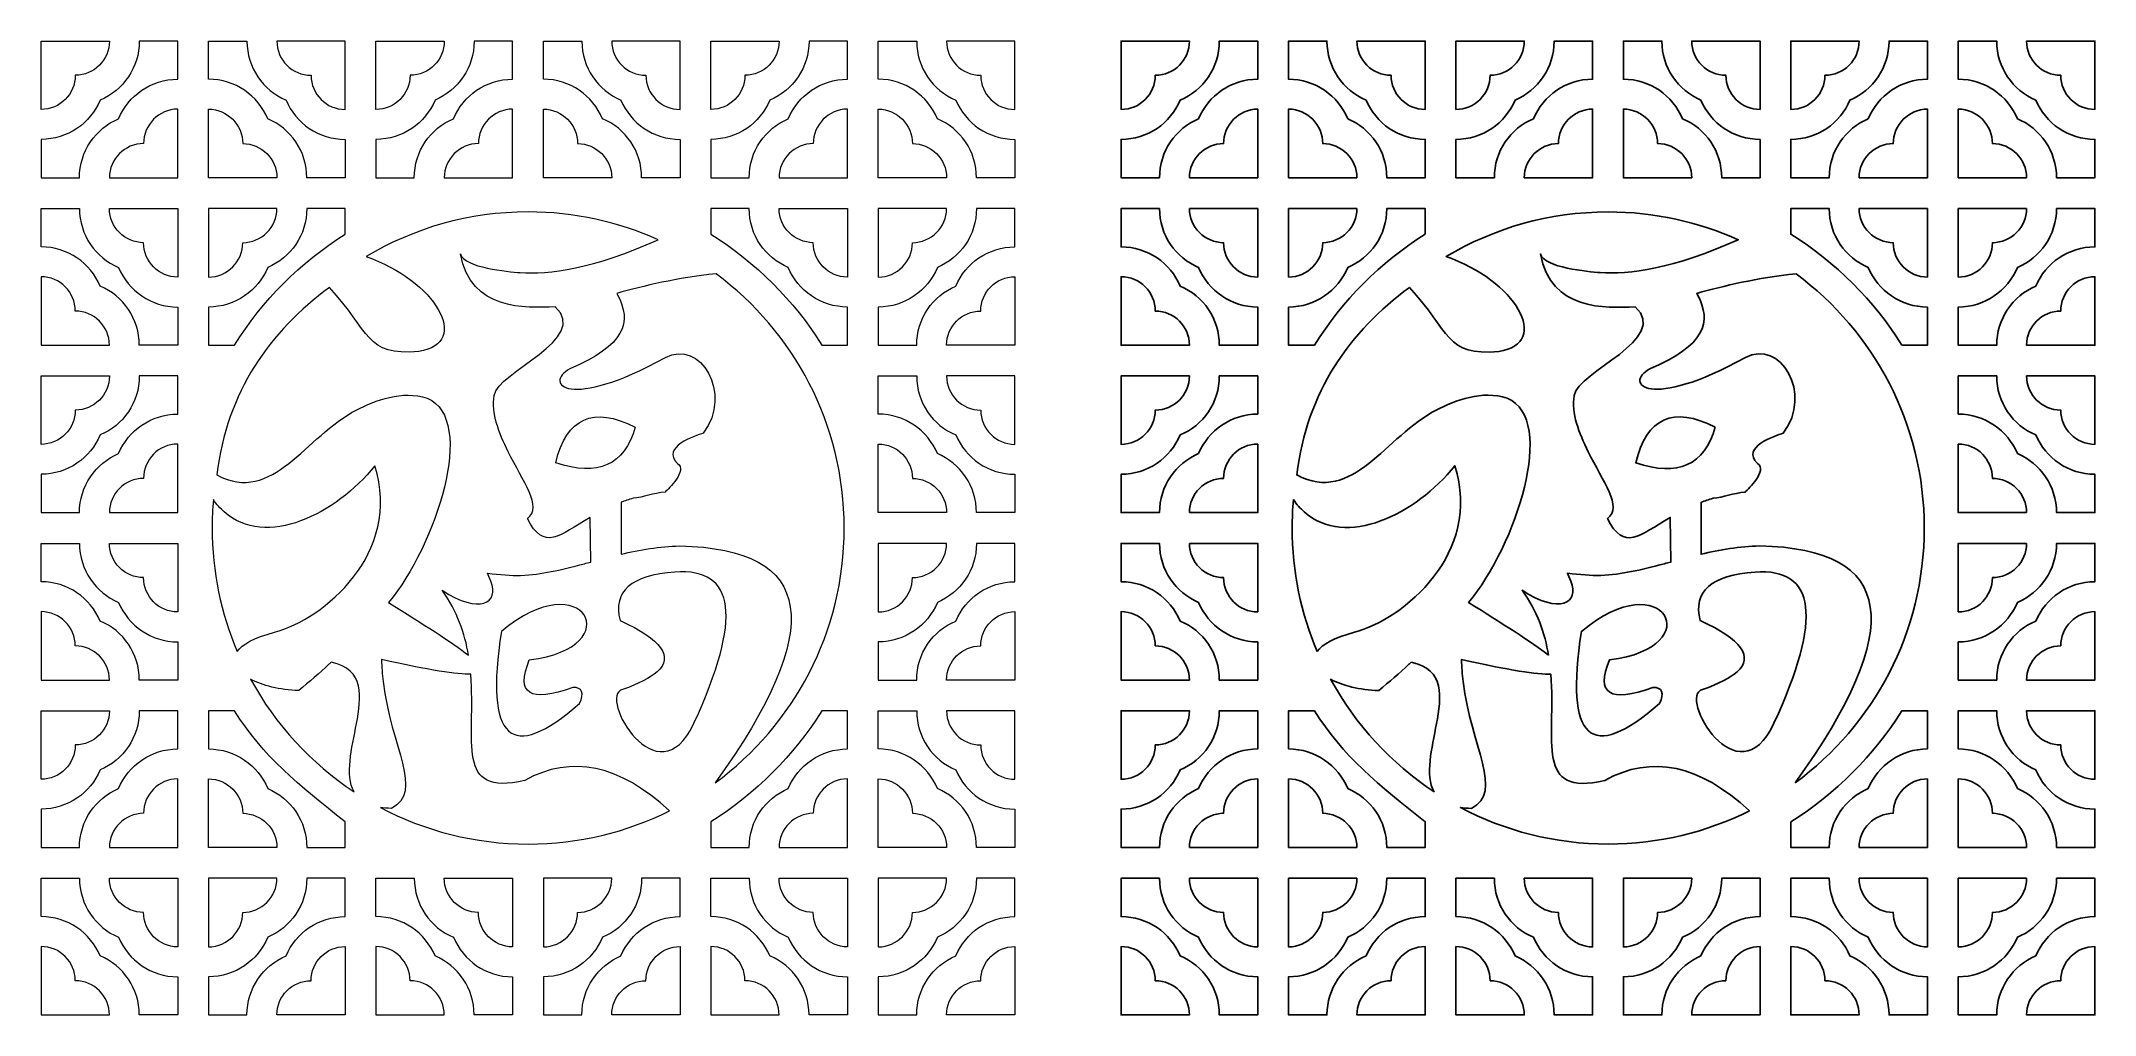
# Model space of a CAD drawing. Header units: centimetres. Extents: x -60 to 60, y -29 to 29.
import ezdxf

# ---------------------------------------------------------------- set-up
doc = ezdxf.new("R2010")
doc.units = ezdxf.units.CM
doc.header["$MEASUREMENT"] = 0
doc.layers.add('layer 1', color=7, linetype='Continuous')

msp = doc.modelspace()

# ---------------------------------------------------------------- linework, layer by layer
at = {"layer": 'layer 1', "color": 250, "lineweight": 9}
for points, knots in [([(-60.10806, 28.41758), (-60.10916, 28.44493), (-60.10973, 28.4724), (-60.10973, 28.5), (-60.10973, 28.5), (-60.10973, 28.50012), (-60.10972, 28.50025), (-60.10972, 28.50038)], [0, 0, 0, 0, 0.333333333, 0.333333333, 0.333333333, 0.333333333, 1, 1, 1, 1]), ([(-55.57178, 23.95526), (-56.9178, 23.38596), (-57.86226, 22.05314), (-57.86226, 20.5), (-57.86226, 20.5), (-57.86226, 20.5), (-60.10806, 20.5), (-60.10806, 20.5), (-60.10806, 20.5), (-60.10806, 20.5), (-60.10806, 22.7458), (-60.10806, 22.7458), (-60.10806, 22.7458), (-58.55159, 22.7458), (-57.21655, 23.69446), (-56.64931, 25.04511), (-56.64931, 25.04511), (-55.30391, 25.61469), (-54.35973, 26.9473), (-54.35973, 28.5), (-54.35973, 28.5), (-54.35973, 28.5), (-52.10806, 28.5), (-52.10806, 28.5), (-52.10806, 28.5), (-52.10806, 28.5), (-52.10806, 26.26594), (-52.10806, 26.26594), (-52.10806, 26.26594), (-53.66884, 26.26594), (-55.00725, 25.31188), (-55.57178, 23.95526)], [0, 0, 0, 0, 0.111111111, 0.111111111, 0.111111111, 0.111111111, 0.222222222, 0.222222222, 0.222222222, 0.222222222, 0.333333333, 0.333333333, 0.333333333, 0.333333333, 0.444444444, 0.444444444, 0.444444444, 0.444444444, 0.555555556, 0.555555556, 0.555555556, 0.555555556, 0.666666667, 0.666666667, 0.666666667, 0.666666667, 0.777777778, 0.777777778, 0.777777778, 0.777777778, 1, 1, 1, 1]), ([(-58.10806, 26.5), (-57.00367, 26.5), (-56.10973, 27.39561), (-56.10973, 28.5), (-56.10973, 28.5), (-56.10973, 28.5), (-60.10806, 28.5), (-60.10806, 28.5), (-60.10806, 28.5), (-60.10806, 28.5), (-60.10806, 24.4958), (-60.10806, 24.4958), (-60.10806, 24.4958), (-59.00546, 24.4958), (-58.10806, 25.39922), (-58.10806, 26.5)], [0, 0, 0, 0, 0.2, 0.2, 0.2, 0.2, 0.4, 0.4, 0.4, 0.4, 0.6, 0.6, 0.6, 0.6, 1, 1, 1, 1]), ([(-46.84602, 23.95526), (-45.5, 23.38596), (-44.55554, 22.05314), (-44.55554, 20.5), (-44.55554, 20.5), (-44.55554, 20.5), (-42.30974, 20.5), (-42.30974, 20.5), (-42.30974, 20.5), (-42.30974, 20.5), (-42.30974, 22.7458), (-42.30974, 22.7458), (-42.30974, 22.7458), (-43.86621, 22.7458), (-45.20125, 23.69446), (-45.76849, 25.04511), (-45.76849, 25.04511), (-47.11389, 25.61469), (-48.05807, 26.9473), (-48.05807, 28.5), (-48.05807, 28.5), (-48.05807, 28.5), (-50.30974, 28.5), (-50.30974, 28.5), (-50.30974, 28.5), (-50.30974, 28.5), (-50.30974, 26.26594), (-50.30974, 26.26594), (-50.30974, 26.26594), (-48.74896, 26.26594), (-47.41055, 25.31188), (-46.84602, 23.95526)], [0, 0, 0, 0, 0.111111111, 0.111111111, 0.111111111, 0.111111111, 0.222222222, 0.222222222, 0.222222222, 0.222222222, 0.333333333, 0.333333333, 0.333333333, 0.333333333, 0.444444444, 0.444444444, 0.444444444, 0.444444444, 0.555555556, 0.555555556, 0.555555556, 0.555555556, 0.666666667, 0.666666667, 0.666666667, 0.666666667, 0.777777778, 0.777777778, 0.777777778, 0.777777778, 1, 1, 1, 1]), ([(-44.30974, 26.5), (-45.41413, 26.5), (-46.30807, 27.39561), (-46.30807, 28.5), (-46.30807, 28.5), (-46.30807, 28.5), (-42.30974, 28.5), (-42.30974, 28.5), (-42.30974, 28.5), (-42.30974, 28.5), (-42.30974, 24.4958), (-42.30974, 24.4958), (-42.30974, 24.4958), (-43.41234, 24.4958), (-44.30974, 25.39922), (-44.30974, 26.5)], [0, 0, 0, 0, 0.2, 0.2, 0.2, 0.2, 0.4, 0.4, 0.4, 0.4, 0.6, 0.6, 0.6, 0.6, 1, 1, 1, 1]), ([(-42.30974, 28.41758), (-42.30864, 28.44493), (-42.30807, 28.4724), (-42.30807, 28.5), (-42.30807, 28.5), (-42.30807, 28.50012), (-42.30808, 28.50025), (-42.30808, 28.50038)], [0, 0, 0, 0, 0.333333333, 0.333333333, 0.333333333, 0.333333333, 1, 1, 1, 1]), ([(-40.50806, 28.41758), (-40.50916, 28.44493), (-40.50973, 28.4724), (-40.50973, 28.5), (-40.50973, 28.5), (-40.50973, 28.50012), (-40.50972, 28.50025), (-40.50972, 28.50038)], [0, 0, 0, 0, 0.333333333, 0.333333333, 0.333333333, 0.333333333, 1, 1, 1, 1]), ([(-35.97178, 23.95526), (-37.3178, 23.38596), (-38.26226, 22.05314), (-38.26226, 20.5), (-38.26226, 20.5), (-38.26226, 20.5), (-40.50806, 20.5), (-40.50806, 20.5), (-40.50806, 20.5), (-40.50806, 20.5), (-40.50806, 22.7458), (-40.50806, 22.7458), (-40.50806, 22.7458), (-38.95159, 22.7458), (-37.61655, 23.69446), (-37.04931, 25.04511), (-37.04931, 25.04511), (-35.70391, 25.61469), (-34.75973, 26.9473), (-34.75973, 28.5), (-34.75973, 28.5), (-34.75973, 28.5), (-32.50806, 28.5), (-32.50806, 28.5), (-32.50806, 28.5), (-32.50806, 28.5), (-32.50806, 26.26594), (-32.50806, 26.26594), (-32.50806, 26.26594), (-34.06884, 26.26594), (-35.40725, 25.31188), (-35.97178, 23.95526)], [0, 0, 0, 0, 0.111111111, 0.111111111, 0.111111111, 0.111111111, 0.222222222, 0.222222222, 0.222222222, 0.222222222, 0.333333333, 0.333333333, 0.333333333, 0.333333333, 0.444444444, 0.444444444, 0.444444444, 0.444444444, 0.555555556, 0.555555556, 0.555555556, 0.555555556, 0.666666667, 0.666666667, 0.666666667, 0.666666667, 0.777777778, 0.777777778, 0.777777778, 0.777777778, 1, 1, 1, 1]), ([(-38.50806, 26.5), (-37.40367, 26.5), (-36.50973, 27.39561), (-36.50973, 28.5), (-36.50973, 28.5), (-36.50973, 28.5), (-40.50806, 28.5), (-40.50806, 28.5), (-40.50806, 28.5), (-40.50806, 28.5), (-40.50806, 24.4958), (-40.50806, 24.4958), (-40.50806, 24.4958), (-39.40546, 24.4958), (-38.50806, 25.39922), (-38.50806, 26.5)], [0, 0, 0, 0, 0.2, 0.2, 0.2, 0.2, 0.4, 0.4, 0.4, 0.4, 0.6, 0.6, 0.6, 0.6, 1, 1, 1, 1]), ([(-27.24602, 23.95526), (-25.9, 23.38596), (-24.95554, 22.05314), (-24.95554, 20.5), (-24.95554, 20.5), (-24.95554, 20.5), (-22.70974, 20.5), (-22.70974, 20.5), (-22.70974, 20.5), (-22.70974, 20.5), (-22.70974, 22.7458), (-22.70974, 22.7458), (-22.70974, 22.7458), (-24.26621, 22.7458), (-25.60125, 23.69446), (-26.16849, 25.04511), (-26.16849, 25.04511), (-27.51389, 25.61469), (-28.45807, 26.9473), (-28.45807, 28.5), (-28.45807, 28.5), (-28.45807, 28.5), (-30.70974, 28.5), (-30.70974, 28.5), (-30.70974, 28.5), (-30.70974, 28.5), (-30.70974, 26.26594), (-30.70974, 26.26594), (-30.70974, 26.26594), (-29.14896, 26.26594), (-27.81055, 25.31188), (-27.24602, 23.95526)], [0, 0, 0, 0, 0.111111111, 0.111111111, 0.111111111, 0.111111111, 0.222222222, 0.222222222, 0.222222222, 0.222222222, 0.333333333, 0.333333333, 0.333333333, 0.333333333, 0.444444444, 0.444444444, 0.444444444, 0.444444444, 0.555555556, 0.555555556, 0.555555556, 0.555555556, 0.666666667, 0.666666667, 0.666666667, 0.666666667, 0.777777778, 0.777777778, 0.777777778, 0.777777778, 1, 1, 1, 1]), ([(-24.70974, 26.5), (-25.81413, 26.5), (-26.70807, 27.39561), (-26.70807, 28.5), (-26.70807, 28.5), (-26.70807, 28.5), (-22.70974, 28.5), (-22.70974, 28.5), (-22.70974, 28.5), (-22.70974, 28.5), (-22.70974, 24.4958), (-22.70974, 24.4958), (-22.70974, 24.4958), (-23.81234, 24.4958), (-24.70974, 25.39922), (-24.70974, 26.5)], [0, 0, 0, 0, 0.2, 0.2, 0.2, 0.2, 0.4, 0.4, 0.4, 0.4, 0.6, 0.6, 0.6, 0.6, 1, 1, 1, 1]), ([(-22.70974, 28.41758), (-22.70864, 28.44493), (-22.70807, 28.4724), (-22.70807, 28.5), (-22.70807, 28.5), (-22.70807, 28.50012), (-22.70808, 28.50025), (-22.70808, 28.50038)], [0, 0, 0, 0, 0.333333333, 0.333333333, 0.333333333, 0.333333333, 1, 1, 1, 1]), ([(-20.90806, 28.41758), (-20.90916, 28.44493), (-20.90973, 28.4724), (-20.90973, 28.5), (-20.90973, 28.5), (-20.90973, 28.50012), (-20.90972, 28.50025), (-20.90972, 28.50038)], [0, 0, 0, 0, 0.333333333, 0.333333333, 0.333333333, 0.333333333, 1, 1, 1, 1]), ([(-16.37178, 23.95526), (-17.7178, 23.38596), (-18.66226, 22.05314), (-18.66226, 20.5), (-18.66226, 20.5), (-18.66226, 20.5), (-20.90806, 20.5), (-20.90806, 20.5), (-20.90806, 20.5), (-20.90806, 20.5), (-20.90806, 22.7458), (-20.90806, 22.7458), (-20.90806, 22.7458), (-19.35159, 22.7458), (-18.01655, 23.69446), (-17.44931, 25.04511), (-17.44931, 25.04511), (-16.10391, 25.61469), (-15.15973, 26.9473), (-15.15973, 28.5), (-15.15973, 28.5), (-15.15973, 28.5), (-12.90806, 28.5), (-12.90806, 28.5), (-12.90806, 28.5), (-12.90806, 28.5), (-12.90806, 26.26594), (-12.90806, 26.26594), (-12.90806, 26.26594), (-14.46884, 26.26594), (-15.80725, 25.31188), (-16.37178, 23.95526)], [0, 0, 0, 0, 0.111111111, 0.111111111, 0.111111111, 0.111111111, 0.222222222, 0.222222222, 0.222222222, 0.222222222, 0.333333333, 0.333333333, 0.333333333, 0.333333333, 0.444444444, 0.444444444, 0.444444444, 0.444444444, 0.555555556, 0.555555556, 0.555555556, 0.555555556, 0.666666667, 0.666666667, 0.666666667, 0.666666667, 0.777777778, 0.777777778, 0.777777778, 0.777777778, 1, 1, 1, 1]), ([(-18.90806, 26.5), (-17.80367, 26.5), (-16.90973, 27.39561), (-16.90973, 28.5), (-16.90973, 28.5), (-16.90973, 28.5), (-20.90806, 28.5), (-20.90806, 28.5), (-20.90806, 28.5), (-20.90806, 28.5), (-20.90806, 24.4958), (-20.90806, 24.4958), (-20.90806, 24.4958), (-19.80546, 24.4958), (-18.90806, 25.39922), (-18.90806, 26.5)], [0, 0, 0, 0, 0.2, 0.2, 0.2, 0.2, 0.4, 0.4, 0.4, 0.4, 0.6, 0.6, 0.6, 0.6, 1, 1, 1, 1]), ([(-7.64602, 23.95526), (-6.3, 23.38596), (-5.35554, 22.05314), (-5.35554, 20.5), (-5.35554, 20.5), (-5.35554, 20.5), (-3.10974, 20.5), (-3.10974, 20.5), (-3.10974, 20.5), (-3.10974, 20.5), (-3.10974, 22.7458), (-3.10974, 22.7458), (-3.10974, 22.7458), (-4.66621, 22.7458), (-6.00125, 23.69446), (-6.56849, 25.04511), (-6.56849, 25.04511), (-7.91389, 25.61469), (-8.85807, 26.9473), (-8.85807, 28.5), (-8.85807, 28.5), (-8.85807, 28.5), (-11.10974, 28.5), (-11.10974, 28.5), (-11.10974, 28.5), (-11.10974, 28.5), (-11.10974, 26.26594), (-11.10974, 26.26594), (-11.10974, 26.26594), (-9.54896, 26.26594), (-8.21055, 25.31188), (-7.64602, 23.95526)], [0, 0, 0, 0, 0.111111111, 0.111111111, 0.111111111, 0.111111111, 0.222222222, 0.222222222, 0.222222222, 0.222222222, 0.333333333, 0.333333333, 0.333333333, 0.333333333, 0.444444444, 0.444444444, 0.444444444, 0.444444444, 0.555555556, 0.555555556, 0.555555556, 0.555555556, 0.666666667, 0.666666667, 0.666666667, 0.666666667, 0.777777778, 0.777777778, 0.777777778, 0.777777778, 1, 1, 1, 1]), ([(-5.10974, 26.5), (-6.21413, 26.5), (-7.10807, 27.39561), (-7.10807, 28.5), (-7.10807, 28.5), (-7.10807, 28.5), (-3.10974, 28.5), (-3.10974, 28.5), (-3.10974, 28.5), (-3.10974, 28.5), (-3.10974, 24.4958), (-3.10974, 24.4958), (-3.10974, 24.4958), (-4.21234, 24.4958), (-5.10974, 25.39922), (-5.10974, 26.5)], [0, 0, 0, 0, 0.2, 0.2, 0.2, 0.2, 0.4, 0.4, 0.4, 0.4, 0.6, 0.6, 0.6, 0.6, 1, 1, 1, 1]), ([(-3.10974, 28.41758), (-3.10864, 28.44493), (-3.10807, 28.4724), (-3.10807, 28.5), (-3.10807, 28.5), (-3.10807, 28.50012), (-3.10808, 28.50025), (-3.10808, 28.50038)], [0, 0, 0, 0, 0.333333333, 0.333333333, 0.333333333, 0.333333333, 1, 1, 1, 1]), ([(-56.11216, 20.5), (-56.11216, 21.60267), (-55.20879, 22.49998), (-54.10799, 22.49998), (-54.10799, 22.49998), (-54.11629, 23.60508), (-53.21365, 24.51594), (-52.10806, 24.51594), (-52.10806, 24.51594), (-52.10806, 24.51594), (-52.10806, 20.5), (-52.10806, 20.5), (-52.10806, 20.5), (-52.10806, 20.5), (-56.11216, 20.5), (-56.11216, 20.5)], [0, 0, 0, 0, 0.2, 0.2, 0.2, 0.2, 0.4, 0.4, 0.4, 0.4, 0.6, 0.6, 0.6, 0.6, 1, 1, 1, 1]), ([(-46.30564, 20.5), (-46.30564, 21.60267), (-47.20901, 22.49998), (-48.30981, 22.49998), (-48.30981, 22.49998), (-48.30151, 23.60508), (-49.20415, 24.51594), (-50.30974, 24.51594), (-50.30974, 24.51594), (-50.30974, 24.51594), (-50.30974, 20.5), (-50.30974, 20.5), (-50.30974, 20.5), (-50.30974, 20.5), (-46.30564, 20.5), (-46.30564, 20.5)], [0, 0, 0, 0, 0.2, 0.2, 0.2, 0.2, 0.4, 0.4, 0.4, 0.4, 0.6, 0.6, 0.6, 0.6, 1, 1, 1, 1]), ([(-36.51216, 20.5), (-36.51216, 21.60267), (-35.60879, 22.49998), (-34.50799, 22.49998), (-34.50799, 22.49998), (-34.51629, 23.60508), (-33.61365, 24.51594), (-32.50806, 24.51594), (-32.50806, 24.51594), (-32.50806, 24.51594), (-32.50806, 20.5), (-32.50806, 20.5), (-32.50806, 20.5), (-32.50806, 20.5), (-36.51216, 20.5), (-36.51216, 20.5)], [0, 0, 0, 0, 0.2, 0.2, 0.2, 0.2, 0.4, 0.4, 0.4, 0.4, 0.6, 0.6, 0.6, 0.6, 1, 1, 1, 1]), ([(-26.70564, 20.5), (-26.70564, 21.60267), (-27.60901, 22.49998), (-28.70981, 22.49998), (-28.70981, 22.49998), (-28.70151, 23.60508), (-29.60415, 24.51594), (-30.70974, 24.51594), (-30.70974, 24.51594), (-30.70974, 24.51594), (-30.70974, 20.5), (-30.70974, 20.5), (-30.70974, 20.5), (-30.70974, 20.5), (-26.70564, 20.5), (-26.70564, 20.5)], [0, 0, 0, 0, 0.2, 0.2, 0.2, 0.2, 0.4, 0.4, 0.4, 0.4, 0.6, 0.6, 0.6, 0.6, 1, 1, 1, 1]), ([(-16.91216, 20.5), (-16.91216, 21.60267), (-16.00879, 22.49998), (-14.90799, 22.49998), (-14.90799, 22.49998), (-14.91629, 23.60508), (-14.01365, 24.51594), (-12.90806, 24.51594), (-12.90806, 24.51594), (-12.90806, 24.51594), (-12.90806, 20.5), (-12.90806, 20.5), (-12.90806, 20.5), (-12.90806, 20.5), (-16.91216, 20.5), (-16.91216, 20.5)], [0, 0, 0, 0, 0.2, 0.2, 0.2, 0.2, 0.4, 0.4, 0.4, 0.4, 0.6, 0.6, 0.6, 0.6, 1, 1, 1, 1]), ([(-7.10564, 20.5), (-7.10564, 21.60267), (-8.00901, 22.49998), (-9.10981, 22.49998), (-9.10981, 22.49998), (-9.10151, 23.60508), (-10.00415, 24.51594), (-11.10974, 24.51594), (-11.10974, 24.51594), (-11.10974, 24.51594), (-11.10974, 20.5), (-11.10974, 20.5), (-11.10974, 20.5), (-11.10974, 20.5), (-7.10564, 20.5), (-7.10564, 20.5)], [0, 0, 0, 0, 0.2, 0.2, 0.2, 0.2, 0.4, 0.4, 0.4, 0.4, 0.6, 0.6, 0.6, 0.6, 1, 1, 1, 1]), ([(-55.57178, 15.24474), (-56.9178, 15.81404), (-57.86226, 17.14686), (-57.86226, 18.7), (-57.86226, 18.7), (-57.86226, 18.7), (-60.10806, 18.7), (-60.10806, 18.7), (-60.10806, 18.7), (-60.10806, 18.7), (-60.10806, 16.4542), (-60.10806, 16.4542), (-60.10806, 16.4542), (-58.55159, 16.4542), (-57.21655, 15.50554), (-56.64931, 14.15489), (-56.64931, 14.15489), (-55.30391, 13.58531), (-54.35973, 12.2527), (-54.35973, 10.7), (-54.35973, 10.7), (-54.35973, 10.7), (-52.10806, 10.7), (-52.10806, 10.7), (-52.10806, 10.7), (-52.10806, 10.7), (-52.10806, 12.93406), (-52.10806, 12.93406), (-52.10806, 12.93406), (-53.66884, 12.93406), (-55.00725, 13.88812), (-55.57178, 15.24474)], [0, 0, 0, 0, 0.111111111, 0.111111111, 0.111111111, 0.111111111, 0.222222222, 0.222222222, 0.222222222, 0.222222222, 0.333333333, 0.333333333, 0.333333333, 0.333333333, 0.444444444, 0.444444444, 0.444444444, 0.444444444, 0.555555556, 0.555555556, 0.555555556, 0.555555556, 0.666666667, 0.666666667, 0.666666667, 0.666666667, 0.777777778, 0.777777778, 0.777777778, 0.777777778, 1, 1, 1, 1]), ([(-56.11216, 18.7), (-56.11216, 17.59733), (-55.20879, 16.70002), (-54.10799, 16.70002), (-54.10799, 16.70002), (-54.11629, 15.59492), (-53.21365, 14.68406), (-52.10806, 14.68406), (-52.10806, 14.68406), (-52.10806, 14.68406), (-52.10806, 18.7), (-52.10806, 18.7), (-52.10806, 18.7), (-52.10806, 18.7), (-56.11216, 18.7), (-56.11216, 18.7)], [0, 0, 0, 0, 0.2, 0.2, 0.2, 0.2, 0.4, 0.4, 0.4, 0.4, 0.6, 0.6, 0.6, 0.6, 1, 1, 1, 1]), ([(-46.30564, 18.7), (-46.30564, 17.59733), (-47.20901, 16.70002), (-48.30981, 16.70002), (-48.30981, 16.70002), (-48.30151, 15.59492), (-49.20415, 14.68406), (-50.30974, 14.68406), (-50.30974, 14.68406), (-50.30974, 14.68406), (-50.30974, 18.7), (-50.30974, 18.7), (-50.30974, 18.7), (-50.30974, 18.7), (-46.30564, 18.7), (-46.30564, 18.7)], [0, 0, 0, 0, 0.2, 0.2, 0.2, 0.2, 0.4, 0.4, 0.4, 0.4, 0.6, 0.6, 0.6, 0.6, 1, 1, 1, 1]), ([(-42.30974, 17.19393), (-44.93489, 15.55467), (-47.1539, 13.32616), (-48.79173, 10.7), (-48.79173, 10.7), (-48.79173, 10.7), (-50.30974, 10.7), (-50.30974, 10.7), (-50.30974, 10.7), (-50.30974, 10.7), (-50.30974, 12.93406), (-50.30974, 12.93406), (-50.30974, 12.93406), (-48.74896, 12.93406), (-47.41055, 13.88812), (-46.84602, 15.24474), (-46.84602, 15.24474), (-45.5, 15.81404), (-44.55554, 17.14686), (-44.55554, 18.7), (-44.55554, 18.7), (-44.55554, 18.7), (-42.30974, 18.7), (-42.30974, 18.7), (-42.30974, 18.7), (-42.30974, 18.7), (-42.30974, 17.19393), (-42.30974, 17.19393)], [0, 0, 0, 0, 0.125, 0.125, 0.125, 0.125, 0.25, 0.25, 0.25, 0.25, 0.375, 0.375, 0.375, 0.375, 0.5, 0.5, 0.5, 0.5, 0.625, 0.625, 0.625, 0.625, 0.75, 0.75, 0.75, 0.75, 1, 1, 1, 1]), ([(-14.40206, 10.70002), (-16.04411, 13.33292), (-18.27407, 15.55347), (-20.90806, 17.19395), (-20.90806, 17.19395), (-20.90806, 17.19395), (-20.90806, 18.7), (-20.90806, 18.7), (-20.90806, 18.7), (-20.90806, 18.7), (-18.66226, 18.7), (-18.66226, 18.7), (-18.66226, 18.7), (-18.66226, 17.14686), (-17.7178, 15.81404), (-16.37178, 15.24474), (-16.37178, 15.24474), (-15.80725, 13.88812), (-14.46884, 12.93406), (-12.90806, 12.93406), (-12.90806, 12.93406), (-12.90806, 12.93406), (-12.90806, 10.7), (-12.90806, 10.7), (-12.90806, 10.7), (-12.90806, 10.7), (-14.40206, 10.70002), (-14.40206, 10.70002)], [0, 0, 0, 0, 0.125, 0.125, 0.125, 0.125, 0.25, 0.25, 0.25, 0.25, 0.375, 0.375, 0.375, 0.375, 0.5, 0.5, 0.5, 0.5, 0.625, 0.625, 0.625, 0.625, 0.75, 0.75, 0.75, 0.75, 1, 1, 1, 1]), ([(-16.91216, 18.7), (-16.91216, 17.59733), (-16.00879, 16.70002), (-14.90799, 16.70002), (-14.90799, 16.70002), (-14.91629, 15.59492), (-14.01365, 14.68406), (-12.90806, 14.68406), (-12.90806, 14.68406), (-12.90806, 14.68406), (-12.90806, 18.7), (-12.90806, 18.7), (-12.90806, 18.7), (-12.90806, 18.7), (-16.91216, 18.7), (-16.91216, 18.7)], [0, 0, 0, 0, 0.2, 0.2, 0.2, 0.2, 0.4, 0.4, 0.4, 0.4, 0.6, 0.6, 0.6, 0.6, 1, 1, 1, 1]), ([(-7.10564, 18.7), (-7.10564, 17.59733), (-8.00901, 16.70002), (-9.10981, 16.70002), (-9.10981, 16.70002), (-9.10151, 15.59492), (-10.00415, 14.68406), (-11.10974, 14.68406), (-11.10974, 14.68406), (-11.10974, 14.68406), (-11.10974, 18.7), (-11.10974, 18.7), (-11.10974, 18.7), (-11.10974, 18.7), (-7.10564, 18.7), (-7.10564, 18.7)], [0, 0, 0, 0, 0.2, 0.2, 0.2, 0.2, 0.4, 0.4, 0.4, 0.4, 0.6, 0.6, 0.6, 0.6, 1, 1, 1, 1]), ([(-7.64602, 15.24474), (-6.3, 15.81404), (-5.35554, 17.14686), (-5.35554, 18.7), (-5.35554, 18.7), (-5.35554, 18.7), (-3.10974, 18.7), (-3.10974, 18.7), (-3.10974, 18.7), (-3.10974, 18.7), (-3.10974, 16.4542), (-3.10974, 16.4542), (-3.10974, 16.4542), (-4.66621, 16.4542), (-6.00125, 15.50554), (-6.56849, 14.15489), (-6.56849, 14.15489), (-7.91389, 13.58531), (-8.85807, 12.2527), (-8.85807, 10.7), (-8.85807, 10.7), (-8.85807, 10.7), (-11.10974, 10.7), (-11.10974, 10.7), (-11.10974, 10.7), (-11.10974, 10.7), (-11.10974, 12.93406), (-11.10974, 12.93406), (-11.10974, 12.93406), (-9.54896, 12.93406), (-8.21055, 13.88812), (-7.64602, 15.24474)], [0, 0, 0, 0, 0.111111111, 0.111111111, 0.111111111, 0.111111111, 0.222222222, 0.222222222, 0.222222222, 0.222222222, 0.333333333, 0.333333333, 0.333333333, 0.333333333, 0.444444444, 0.444444444, 0.444444444, 0.444444444, 0.555555556, 0.555555556, 0.555555556, 0.555555556, 0.666666667, 0.666666667, 0.666666667, 0.666666667, 0.777777778, 0.777777778, 0.777777778, 0.777777778, 1, 1, 1, 1]), ([(-58.10806, 12.7), (-57.00367, 12.7), (-56.10973, 11.80439), (-56.10973, 10.7), (-56.10973, 10.7), (-56.10973, 10.7), (-60.10806, 10.7), (-60.10806, 10.7), (-60.10806, 10.7), (-60.10806, 10.7), (-60.10806, 14.7042), (-60.10806, 14.7042), (-60.10806, 14.7042), (-59.00546, 14.7042), (-58.10806, 13.80078), (-58.10806, 12.7)], [0, 0, 0, 0, 0.2, 0.2, 0.2, 0.2, 0.4, 0.4, 0.4, 0.4, 0.6, 0.6, 0.6, 0.6, 1, 1, 1, 1]), ([(-5.10974, 12.7), (-6.21413, 12.7), (-7.10807, 11.80439), (-7.10807, 10.7), (-7.10807, 10.7), (-7.10807, 10.7), (-3.10974, 10.7), (-3.10974, 10.7), (-3.10974, 10.7), (-3.10974, 10.7), (-3.10974, 14.7042), (-3.10974, 14.7042), (-3.10974, 14.7042), (-4.21234, 14.7042), (-5.10974, 13.80078), (-5.10974, 12.7)], [0, 0, 0, 0, 0.2, 0.2, 0.2, 0.2, 0.4, 0.4, 0.4, 0.4, 0.6, 0.6, 0.6, 0.6, 1, 1, 1, 1]), ([(-60.10806, 10.78242), (-60.10916, 10.75507), (-60.10973, 10.7276), (-60.10973, 10.7), (-60.10973, 10.7), (-60.10973, 10.69988), (-60.10972, 10.69975), (-60.10972, 10.69962)], [0, 0, 0, 0, 0.333333333, 0.333333333, 0.333333333, 0.333333333, 1, 1, 1, 1]), ([(-3.10974, 10.78242), (-3.10864, 10.75507), (-3.10807, 10.7276), (-3.10807, 10.7), (-3.10807, 10.7), (-3.10807, 10.69988), (-3.10808, 10.69975), (-3.10808, 10.69962)], [0, 0, 0, 0, 0.333333333, 0.333333333, 0.333333333, 0.333333333, 1, 1, 1, 1]), ([(-60.10806, 8.81758), (-60.10916, 8.84493), (-60.10973, 8.8724), (-60.10973, 8.9), (-60.10973, 8.9), (-60.10973, 8.90012), (-60.10972, 8.90025), (-60.10972, 8.90038)], [0, 0, 0, 0, 0.333333333, 0.333333333, 0.333333333, 0.333333333, 1, 1, 1, 1]), ([(-55.57178, 4.35526), (-56.9178, 3.78596), (-57.86226, 2.45314), (-57.86226, 0.9), (-57.86226, 0.9), (-57.86226, 0.9), (-60.10806, 0.9), (-60.10806, 0.9), (-60.10806, 0.9), (-60.10806, 0.9), (-60.10806, 3.1458), (-60.10806, 3.1458), (-60.10806, 3.1458), (-58.55159, 3.1458), (-57.21655, 4.09446), (-56.64931, 5.44511), (-56.64931, 5.44511), (-55.30391, 6.01469), (-54.35973, 7.3473), (-54.35973, 8.9), (-54.35973, 8.9), (-54.35973, 8.9), (-52.10806, 8.9), (-52.10806, 8.9), (-52.10806, 8.9), (-52.10806, 8.9), (-52.10806, 6.66594), (-52.10806, 6.66594), (-52.10806, 6.66594), (-53.66884, 6.66594), (-55.00725, 5.71188), (-55.57178, 4.35526)], [0, 0, 0, 0, 0.111111111, 0.111111111, 0.111111111, 0.111111111, 0.222222222, 0.222222222, 0.222222222, 0.222222222, 0.333333333, 0.333333333, 0.333333333, 0.333333333, 0.444444444, 0.444444444, 0.444444444, 0.444444444, 0.555555556, 0.555555556, 0.555555556, 0.555555556, 0.666666667, 0.666666667, 0.666666667, 0.666666667, 0.777777778, 0.777777778, 0.777777778, 0.777777778, 1, 1, 1, 1]), ([(-58.10806, 6.9), (-57.00367, 6.9), (-56.10973, 7.79561), (-56.10973, 8.9), (-56.10973, 8.9), (-56.10973, 8.9), (-60.10806, 8.9), (-60.10806, 8.9), (-60.10806, 8.9), (-60.10806, 8.9), (-60.10806, 4.8958), (-60.10806, 4.8958), (-60.10806, 4.8958), (-59.00546, 4.8958), (-58.10806, 5.79922), (-58.10806, 6.9)], [0, 0, 0, 0, 0.2, 0.2, 0.2, 0.2, 0.4, 0.4, 0.4, 0.4, 0.6, 0.6, 0.6, 0.6, 1, 1, 1, 1]), ([(-7.64602, 4.35526), (-6.3, 3.78596), (-5.35554, 2.45314), (-5.35554, 0.9), (-5.35554, 0.9), (-5.35554, 0.9), (-3.10974, 0.9), (-3.10974, 0.9), (-3.10974, 0.9), (-3.10974, 0.9), (-3.10974, 3.1458), (-3.10974, 3.1458), (-3.10974, 3.1458), (-4.66621, 3.1458), (-6.00125, 4.09446), (-6.56849, 5.44511), (-6.56849, 5.44511), (-7.91389, 6.01469), (-8.85807, 7.3473), (-8.85807, 8.9), (-8.85807, 8.9), (-8.85807, 8.9), (-11.10974, 8.9), (-11.10974, 8.9), (-11.10974, 8.9), (-11.10974, 8.9), (-11.10974, 6.66594), (-11.10974, 6.66594), (-11.10974, 6.66594), (-9.54896, 6.66594), (-8.21055, 5.71188), (-7.64602, 4.35526)], [0, 0, 0, 0, 0.111111111, 0.111111111, 0.111111111, 0.111111111, 0.222222222, 0.222222222, 0.222222222, 0.222222222, 0.333333333, 0.333333333, 0.333333333, 0.333333333, 0.444444444, 0.444444444, 0.444444444, 0.444444444, 0.555555556, 0.555555556, 0.555555556, 0.555555556, 0.666666667, 0.666666667, 0.666666667, 0.666666667, 0.777777778, 0.777777778, 0.777777778, 0.777777778, 1, 1, 1, 1]), ([(-5.10974, 6.9), (-6.21413, 6.9), (-7.10807, 7.79561), (-7.10807, 8.9), (-7.10807, 8.9), (-7.10807, 8.9), (-3.10974, 8.9), (-3.10974, 8.9), (-3.10974, 8.9), (-3.10974, 8.9), (-3.10974, 4.8958), (-3.10974, 4.8958), (-3.10974, 4.8958), (-4.21234, 4.8958), (-5.10974, 5.79922), (-5.10974, 6.9)], [0, 0, 0, 0, 0.2, 0.2, 0.2, 0.2, 0.4, 0.4, 0.4, 0.4, 0.6, 0.6, 0.6, 0.6, 1, 1, 1, 1]), ([(-3.10974, 8.81758), (-3.10864, 8.84493), (-3.10807, 8.8724), (-3.10807, 8.9), (-3.10807, 8.9), (-3.10807, 8.90012), (-3.10808, 8.90025), (-3.10808, 8.90038)], [0, 0, 0, 0, 0.333333333, 0.333333333, 0.333333333, 0.333333333, 1, 1, 1, 1]), ([(-56.11216, 0.9), (-56.11216, 2.00267), (-55.20879, 2.89998), (-54.10799, 2.89998), (-54.10799, 2.89998), (-54.11629, 4.00508), (-53.21365, 4.91594), (-52.10806, 4.91594), (-52.10806, 4.91594), (-52.10806, 4.91594), (-52.10806, 0.9), (-52.10806, 0.9), (-52.10806, 0.9), (-52.10806, 0.9), (-56.11216, 0.9), (-56.11216, 0.9)], [0, 0, 0, 0, 0.2, 0.2, 0.2, 0.2, 0.4, 0.4, 0.4, 0.4, 0.6, 0.6, 0.6, 0.6, 1, 1, 1, 1]), ([(-7.10564, 0.9), (-7.10564, 2.00267), (-8.00901, 2.89998), (-9.10981, 2.89998), (-9.10981, 2.89998), (-9.10151, 4.00508), (-10.00415, 4.91594), (-11.10974, 4.91594), (-11.10974, 4.91594), (-11.10974, 4.91594), (-11.10974, 0.9), (-11.10974, 0.9), (-11.10974, 0.9), (-11.10974, 0.9), (-7.10564, 0.9), (-7.10564, 0.9)], [0, 0, 0, 0, 0.2, 0.2, 0.2, 0.2, 0.4, 0.4, 0.4, 0.4, 0.6, 0.6, 0.6, 0.6, 1, 1, 1, 1]), ([(-55.57178, -4.35526), (-56.9178, -3.78596), (-57.86226, -2.45314), (-57.86226, -0.9), (-57.86226, -0.9), (-57.86226, -0.9), (-60.10806, -0.9), (-60.10806, -0.9), (-60.10806, -0.9), (-60.10806, -0.9), (-60.10806, -3.1458), (-60.10806, -3.1458), (-60.10806, -3.1458), (-58.55159, -3.1458), (-57.21655, -4.09446), (-56.64931, -5.44511), (-56.64931, -5.44511), (-55.30391, -6.01469), (-54.35973, -7.3473), (-54.35973, -8.9), (-54.35973, -8.9), (-54.35973, -8.9), (-52.10806, -8.9), (-52.10806, -8.9), (-52.10806, -8.9), (-52.10806, -8.9), (-52.10806, -6.66594), (-52.10806, -6.66594), (-52.10806, -6.66594), (-53.66884, -6.66594), (-55.00725, -5.71188), (-55.57178, -4.35526)], [0, 0, 0, 0, 0.111111111, 0.111111111, 0.111111111, 0.111111111, 0.222222222, 0.222222222, 0.222222222, 0.222222222, 0.333333333, 0.333333333, 0.333333333, 0.333333333, 0.444444444, 0.444444444, 0.444444444, 0.444444444, 0.555555556, 0.555555556, 0.555555556, 0.555555556, 0.666666667, 0.666666667, 0.666666667, 0.666666667, 0.777777778, 0.777777778, 0.777777778, 0.777777778, 1, 1, 1, 1]), ([(-56.11216, -0.9), (-56.11216, -2.00267), (-55.20879, -2.89998), (-54.10799, -2.89998), (-54.10799, -2.89998), (-54.11629, -4.00508), (-53.21365, -4.91594), (-52.10806, -4.91594), (-52.10806, -4.91594), (-52.10806, -4.91594), (-52.10806, -0.9), (-52.10806, -0.9), (-52.10806, -0.9), (-52.10806, -0.9), (-56.11216, -0.9), (-56.11216, -0.9)], [0, 0, 0, 0, 0.2, 0.2, 0.2, 0.2, 0.4, 0.4, 0.4, 0.4, 0.6, 0.6, 0.6, 0.6, 1, 1, 1, 1]), ([(-7.10564, -0.9), (-7.10564, -2.00267), (-8.00901, -2.89998), (-9.10981, -2.89998), (-9.10981, -2.89998), (-9.10151, -4.00508), (-10.00415, -4.91594), (-11.10974, -4.91594), (-11.10974, -4.91594), (-11.10974, -4.91594), (-11.10974, -0.9), (-11.10974, -0.9), (-11.10974, -0.9), (-11.10974, -0.9), (-7.10564, -0.9), (-7.10564, -0.9)], [0, 0, 0, 0, 0.2, 0.2, 0.2, 0.2, 0.4, 0.4, 0.4, 0.4, 0.6, 0.6, 0.6, 0.6, 1, 1, 1, 1]), ([(-7.64602, -4.35526), (-6.3, -3.78596), (-5.35554, -2.45314), (-5.35554, -0.9), (-5.35554, -0.9), (-5.35554, -0.9), (-3.10974, -0.9), (-3.10974, -0.9), (-3.10974, -0.9), (-3.10974, -0.9), (-3.10974, -3.1458), (-3.10974, -3.1458), (-3.10974, -3.1458), (-4.66621, -3.1458), (-6.00125, -4.09446), (-6.56849, -5.44511), (-6.56849, -5.44511), (-7.91389, -6.01469), (-8.85807, -7.3473), (-8.85807, -8.9), (-8.85807, -8.9), (-8.85807, -8.9), (-11.10974, -8.9), (-11.10974, -8.9), (-11.10974, -8.9), (-11.10974, -8.9), (-11.10974, -6.66594), (-11.10974, -6.66594), (-11.10974, -6.66594), (-9.54896, -6.66594), (-8.21055, -5.71188), (-7.64602, -4.35526)], [0, 0, 0, 0, 0.111111111, 0.111111111, 0.111111111, 0.111111111, 0.222222222, 0.222222222, 0.222222222, 0.222222222, 0.333333333, 0.333333333, 0.333333333, 0.333333333, 0.444444444, 0.444444444, 0.444444444, 0.444444444, 0.555555556, 0.555555556, 0.555555556, 0.555555556, 0.666666667, 0.666666667, 0.666666667, 0.666666667, 0.777777778, 0.777777778, 0.777777778, 0.777777778, 1, 1, 1, 1]), ([(-58.10806, -6.9), (-57.00367, -6.9), (-56.10973, -7.79561), (-56.10973, -8.9), (-56.10973, -8.9), (-56.10973, -8.9), (-60.10806, -8.9), (-60.10806, -8.9), (-60.10806, -8.9), (-60.10806, -8.9), (-60.10806, -4.8958), (-60.10806, -4.8958), (-60.10806, -4.8958), (-59.00546, -4.8958), (-58.10806, -5.79922), (-58.10806, -6.9)], [0, 0, 0, 0, 0.2, 0.2, 0.2, 0.2, 0.4, 0.4, 0.4, 0.4, 0.6, 0.6, 0.6, 0.6, 1, 1, 1, 1]), ([(-5.10974, -6.9), (-6.21413, -6.9), (-7.10807, -7.79561), (-7.10807, -8.9), (-7.10807, -8.9), (-7.10807, -8.9), (-3.10974, -8.9), (-3.10974, -8.9), (-3.10974, -8.9), (-3.10974, -8.9), (-3.10974, -4.8958), (-3.10974, -4.8958), (-3.10974, -4.8958), (-4.21234, -4.8958), (-5.10974, -5.79922), (-5.10974, -6.9)], [0, 0, 0, 0, 0.2, 0.2, 0.2, 0.2, 0.4, 0.4, 0.4, 0.4, 0.6, 0.6, 0.6, 0.6, 1, 1, 1, 1]), ([(-60.10806, -8.81758), (-60.10916, -8.84493), (-60.10973, -8.8724), (-60.10973, -8.9), (-60.10973, -8.9), (-60.10973, -8.90012), (-60.10972, -8.90025), (-60.10972, -8.90038)], [0, 0, 0, 0, 0.333333333, 0.333333333, 0.333333333, 0.333333333, 1, 1, 1, 1]), ([(-3.10974, -8.81758), (-3.10864, -8.84493), (-3.10807, -8.8724), (-3.10807, -8.9), (-3.10807, -8.9), (-3.10807, -8.90012), (-3.10808, -8.90025), (-3.10808, -8.90038)], [0, 0, 0, 0, 0.333333333, 0.333333333, 0.333333333, 0.333333333, 1, 1, 1, 1]), ([(-60.10806, -10.78242), (-60.10916, -10.75507), (-60.10973, -10.7276), (-60.10973, -10.7), (-60.10973, -10.7), (-60.10973, -10.69988), (-60.10972, -10.69975), (-60.10972, -10.69962)], [0, 0, 0, 0, 0.333333333, 0.333333333, 0.333333333, 0.333333333, 1, 1, 1, 1]), ([(-55.57178, -15.24474), (-56.9178, -15.81404), (-57.86226, -17.14686), (-57.86226, -18.7), (-57.86226, -18.7), (-57.86226, -18.7), (-60.10806, -18.7), (-60.10806, -18.7), (-60.10806, -18.7), (-60.10806, -18.7), (-60.10806, -16.4542), (-60.10806, -16.4542), (-60.10806, -16.4542), (-58.55159, -16.4542), (-57.21655, -15.50554), (-56.64931, -14.15489), (-56.64931, -14.15489), (-55.30391, -13.58531), (-54.35973, -12.2527), (-54.35973, -10.7), (-54.35973, -10.7), (-54.35973, -10.7), (-52.10806, -10.7), (-52.10806, -10.7), (-52.10806, -10.7), (-52.10806, -10.7), (-52.10806, -12.93406), (-52.10806, -12.93406), (-52.10806, -12.93406), (-53.66884, -12.93406), (-55.00725, -13.88812), (-55.57178, -15.24474)], [0, 0, 0, 0, 0.111111111, 0.111111111, 0.111111111, 0.111111111, 0.222222222, 0.222222222, 0.222222222, 0.222222222, 0.333333333, 0.333333333, 0.333333333, 0.333333333, 0.444444444, 0.444444444, 0.444444444, 0.444444444, 0.555555556, 0.555555556, 0.555555556, 0.555555556, 0.666666667, 0.666666667, 0.666666667, 0.666666667, 0.777777778, 0.777777778, 0.777777778, 0.777777778, 1, 1, 1, 1]), ([(-58.10806, -12.7), (-57.00367, -12.7), (-56.10973, -11.80439), (-56.10973, -10.7), (-56.10973, -10.7), (-56.10973, -10.7), (-60.10806, -10.7), (-60.10806, -10.7), (-60.10806, -10.7), (-60.10806, -10.7), (-60.10806, -14.7042), (-60.10806, -14.7042), (-60.10806, -14.7042), (-59.00546, -14.7042), (-58.10806, -13.80078), (-58.10806, -12.7)], [0, 0, 0, 0, 0.2, 0.2, 0.2, 0.2, 0.4, 0.4, 0.4, 0.4, 0.6, 0.6, 0.6, 0.6, 1, 1, 1, 1]), ([(-48.79098, -10.70001), (-47.15325, -13.32554), (-45.00641, -15.08262), (-42.30974, -17.19395), (-42.30974, -17.19395), (-42.30974, -17.19395), (-42.30974, -18.7), (-42.30974, -18.7), (-42.30974, -18.7), (-42.30974, -18.7), (-44.55554, -18.7), (-44.55554, -18.7), (-44.55554, -18.7), (-44.55554, -17.14686), (-45.5, -15.81404), (-46.84602, -15.24474), (-46.84602, -15.24474), (-47.41055, -13.88812), (-48.74896, -12.93406), (-50.30974, -12.93406), (-50.30974, -12.93406), (-50.30974, -12.93406), (-50.30974, -10.7), (-50.30974, -10.7), (-50.30974, -10.7), (-50.30974, -10.7), (-48.79098, -10.70001), (-48.79098, -10.70001)], [0, 0, 0, 0, 0.125, 0.125, 0.125, 0.125, 0.25, 0.25, 0.25, 0.25, 0.375, 0.375, 0.375, 0.375, 0.5, 0.5, 0.5, 0.5, 0.625, 0.625, 0.625, 0.625, 0.75, 0.75, 0.75, 0.75, 1, 1, 1, 1]), ([(-20.90806, -17.19401), (-18.27447, -15.55378), (-16.05639, -13.3324), (-14.41441, -10.7), (-14.41441, -10.7), (-14.41441, -10.7), (-12.90806, -10.7), (-12.90806, -10.7), (-12.90806, -10.7), (-12.90806, -10.7), (-12.90806, -12.93406), (-12.90806, -12.93406), (-12.90806, -12.93406), (-14.46884, -12.93406), (-15.80725, -13.88812), (-16.37178, -15.24474), (-16.37178, -15.24474), (-17.7178, -15.81404), (-18.66226, -17.14686), (-18.66226, -18.7), (-18.66226, -18.7), (-18.66226, -18.7), (-20.90806, -18.7), (-20.90806, -18.7), (-20.90806, -18.7), (-20.90806, -18.7), (-20.90806, -17.19401), (-20.90806, -17.19401)], [0, 0, 0, 0, 0.125, 0.125, 0.125, 0.125, 0.25, 0.25, 0.25, 0.25, 0.375, 0.375, 0.375, 0.375, 0.5, 0.5, 0.5, 0.5, 0.625, 0.625, 0.625, 0.625, 0.75, 0.75, 0.75, 0.75, 1, 1, 1, 1]), ([(-7.64602, -15.24474), (-6.3, -15.81404), (-5.35554, -17.14686), (-5.35554, -18.7), (-5.35554, -18.7), (-5.35554, -18.7), (-3.10974, -18.7), (-3.10974, -18.7), (-3.10974, -18.7), (-3.10974, -18.7), (-3.10974, -16.4542), (-3.10974, -16.4542), (-3.10974, -16.4542), (-4.66621, -16.4542), (-6.00125, -15.50554), (-6.56849, -14.15489), (-6.56849, -14.15489), (-7.91389, -13.58531), (-8.85807, -12.2527), (-8.85807, -10.7), (-8.85807, -10.7), (-8.85807, -10.7), (-11.10974, -10.7), (-11.10974, -10.7), (-11.10974, -10.7), (-11.10974, -10.7), (-11.10974, -12.93406), (-11.10974, -12.93406), (-11.10974, -12.93406), (-9.54896, -12.93406), (-8.21055, -13.88812), (-7.64602, -15.24474)], [0, 0, 0, 0, 0.111111111, 0.111111111, 0.111111111, 0.111111111, 0.222222222, 0.222222222, 0.222222222, 0.222222222, 0.333333333, 0.333333333, 0.333333333, 0.333333333, 0.444444444, 0.444444444, 0.444444444, 0.444444444, 0.555555556, 0.555555556, 0.555555556, 0.555555556, 0.666666667, 0.666666667, 0.666666667, 0.666666667, 0.777777778, 0.777777778, 0.777777778, 0.777777778, 1, 1, 1, 1]), ([(-5.10974, -12.7), (-6.21413, -12.7), (-7.10807, -11.80439), (-7.10807, -10.7), (-7.10807, -10.7), (-7.10807, -10.7), (-3.10974, -10.7), (-3.10974, -10.7), (-3.10974, -10.7), (-3.10974, -10.7), (-3.10974, -14.7042), (-3.10974, -14.7042), (-3.10974, -14.7042), (-4.21234, -14.7042), (-5.10974, -13.80078), (-5.10974, -12.7)], [0, 0, 0, 0, 0.2, 0.2, 0.2, 0.2, 0.4, 0.4, 0.4, 0.4, 0.6, 0.6, 0.6, 0.6, 1, 1, 1, 1]), ([(-3.10974, -10.78242), (-3.10864, -10.75507), (-3.10807, -10.7276), (-3.10807, -10.7), (-3.10807, -10.7), (-3.10807, -10.69988), (-3.10808, -10.69975), (-3.10808, -10.69962)], [0, 0, 0, 0, 0.333333333, 0.333333333, 0.333333333, 0.333333333, 1, 1, 1, 1]), ([(-56.11216, -18.7), (-56.11216, -17.59733), (-55.20879, -16.70002), (-54.10799, -16.70002), (-54.10799, -16.70002), (-54.11629, -15.59492), (-53.21365, -14.68406), (-52.10806, -14.68406), (-52.10806, -14.68406), (-52.10806, -14.68406), (-52.10806, -18.7), (-52.10806, -18.7), (-52.10806, -18.7), (-52.10806, -18.7), (-56.11216, -18.7), (-56.11216, -18.7)], [0, 0, 0, 0, 0.2, 0.2, 0.2, 0.2, 0.4, 0.4, 0.4, 0.4, 0.6, 0.6, 0.6, 0.6, 1, 1, 1, 1]), ([(-46.30564, -18.7), (-46.30564, -17.59733), (-47.20901, -16.70002), (-48.30981, -16.70002), (-48.30981, -16.70002), (-48.30151, -15.59492), (-49.20415, -14.68406), (-50.30974, -14.68406), (-50.30974, -14.68406), (-50.30974, -14.68406), (-50.30974, -18.7), (-50.30974, -18.7), (-50.30974, -18.7), (-50.30974, -18.7), (-46.30564, -18.7), (-46.30564, -18.7)], [0, 0, 0, 0, 0.2, 0.2, 0.2, 0.2, 0.4, 0.4, 0.4, 0.4, 0.6, 0.6, 0.6, 0.6, 1, 1, 1, 1]), ([(-16.91216, -18.7), (-16.91216, -17.59733), (-16.00879, -16.70002), (-14.90799, -16.70002), (-14.90799, -16.70002), (-14.91629, -15.59492), (-14.01365, -14.68406), (-12.90806, -14.68406), (-12.90806, -14.68406), (-12.90806, -14.68406), (-12.90806, -18.7), (-12.90806, -18.7), (-12.90806, -18.7), (-12.90806, -18.7), (-16.91216, -18.7), (-16.91216, -18.7)], [0, 0, 0, 0, 0.2, 0.2, 0.2, 0.2, 0.4, 0.4, 0.4, 0.4, 0.6, 0.6, 0.6, 0.6, 1, 1, 1, 1]), ([(-7.10564, -18.7), (-7.10564, -17.59733), (-8.00901, -16.70002), (-9.10981, -16.70002), (-9.10981, -16.70002), (-9.10151, -15.59492), (-10.00415, -14.68406), (-11.10974, -14.68406), (-11.10974, -14.68406), (-11.10974, -14.68406), (-11.10974, -18.7), (-11.10974, -18.7), (-11.10974, -18.7), (-11.10974, -18.7), (-7.10564, -18.7), (-7.10564, -18.7)], [0, 0, 0, 0, 0.2, 0.2, 0.2, 0.2, 0.4, 0.4, 0.4, 0.4, 0.6, 0.6, 0.6, 0.6, 1, 1, 1, 1]), ([(-55.57178, -23.95526), (-56.9178, -23.38596), (-57.86226, -22.05314), (-57.86226, -20.5), (-57.86226, -20.5), (-57.86226, -20.5), (-60.10806, -20.5), (-60.10806, -20.5), (-60.10806, -20.5), (-60.10806, -20.5), (-60.10806, -22.7458), (-60.10806, -22.7458), (-60.10806, -22.7458), (-58.55159, -22.7458), (-57.21655, -23.69446), (-56.64931, -25.04511), (-56.64931, -25.04511), (-55.30391, -25.61469), (-54.35973, -26.9473), (-54.35973, -28.5), (-54.35973, -28.5), (-54.35973, -28.5), (-52.10806, -28.5), (-52.10806, -28.5), (-52.10806, -28.5), (-52.10806, -28.5), (-52.10806, -26.26594), (-52.10806, -26.26594), (-52.10806, -26.26594), (-53.66884, -26.26594), (-55.00725, -25.31188), (-55.57178, -23.95526)], [0, 0, 0, 0, 0.111111111, 0.111111111, 0.111111111, 0.111111111, 0.222222222, 0.222222222, 0.222222222, 0.222222222, 0.333333333, 0.333333333, 0.333333333, 0.333333333, 0.444444444, 0.444444444, 0.444444444, 0.444444444, 0.555555556, 0.555555556, 0.555555556, 0.555555556, 0.666666667, 0.666666667, 0.666666667, 0.666666667, 0.777777778, 0.777777778, 0.777777778, 0.777777778, 1, 1, 1, 1]), ([(-56.11216, -20.5), (-56.11216, -21.60267), (-55.20879, -22.49998), (-54.10799, -22.49998), (-54.10799, -22.49998), (-54.11629, -23.60508), (-53.21365, -24.51594), (-52.10806, -24.51594), (-52.10806, -24.51594), (-52.10806, -24.51594), (-52.10806, -20.5), (-52.10806, -20.5), (-52.10806, -20.5), (-52.10806, -20.5), (-56.11216, -20.5), (-56.11216, -20.5)], [0, 0, 0, 0, 0.2, 0.2, 0.2, 0.2, 0.4, 0.4, 0.4, 0.4, 0.6, 0.6, 0.6, 0.6, 1, 1, 1, 1]), ([(-46.30564, -20.5), (-46.30564, -21.60267), (-47.20901, -22.49998), (-48.30981, -22.49998), (-48.30981, -22.49998), (-48.30151, -23.60508), (-49.20415, -24.51594), (-50.30974, -24.51594), (-50.30974, -24.51594), (-50.30974, -24.51594), (-50.30974, -20.5), (-50.30974, -20.5), (-50.30974, -20.5), (-50.30974, -20.5), (-46.30564, -20.5), (-46.30564, -20.5)], [0, 0, 0, 0, 0.2, 0.2, 0.2, 0.2, 0.4, 0.4, 0.4, 0.4, 0.6, 0.6, 0.6, 0.6, 1, 1, 1, 1]), ([(-46.84602, -23.95526), (-45.5, -23.38596), (-44.55554, -22.05314), (-44.55554, -20.5), (-44.55554, -20.5), (-44.55554, -20.5), (-42.30974, -20.5), (-42.30974, -20.5), (-42.30974, -20.5), (-42.30974, -20.5), (-42.30974, -22.7458), (-42.30974, -22.7458), (-42.30974, -22.7458), (-43.86621, -22.7458), (-45.20125, -23.69446), (-45.76849, -25.04511), (-45.76849, -25.04511), (-47.11389, -25.61469), (-48.05807, -26.9473), (-48.05807, -28.5), (-48.05807, -28.5), (-48.05807, -28.5), (-50.30974, -28.5), (-50.30974, -28.5), (-50.30974, -28.5), (-50.30974, -28.5), (-50.30974, -26.26594), (-50.30974, -26.26594), (-50.30974, -26.26594), (-48.74896, -26.26594), (-47.41055, -25.31188), (-46.84602, -23.95526)], [0, 0, 0, 0, 0.111111111, 0.111111111, 0.111111111, 0.111111111, 0.222222222, 0.222222222, 0.222222222, 0.222222222, 0.333333333, 0.333333333, 0.333333333, 0.333333333, 0.444444444, 0.444444444, 0.444444444, 0.444444444, 0.555555556, 0.555555556, 0.555555556, 0.555555556, 0.666666667, 0.666666667, 0.666666667, 0.666666667, 0.777777778, 0.777777778, 0.777777778, 0.777777778, 1, 1, 1, 1]), ([(-35.97178, -23.95526), (-37.3178, -23.38596), (-38.26226, -22.05314), (-38.26226, -20.5), (-38.26226, -20.5), (-38.26226, -20.5), (-40.50806, -20.5), (-40.50806, -20.5), (-40.50806, -20.5), (-40.50806, -20.5), (-40.50806, -22.7458), (-40.50806, -22.7458), (-40.50806, -22.7458), (-38.95159, -22.7458), (-37.61655, -23.69446), (-37.04931, -25.04511), (-37.04931, -25.04511), (-35.70391, -25.61469), (-34.75973, -26.9473), (-34.75973, -28.5), (-34.75973, -28.5), (-34.75973, -28.5), (-32.50806, -28.5), (-32.50806, -28.5), (-32.50806, -28.5), (-32.50806, -28.5), (-32.50806, -26.26594), (-32.50806, -26.26594), (-32.50806, -26.26594), (-34.06884, -26.26594), (-35.40725, -25.31188), (-35.97178, -23.95526)], [0, 0, 0, 0, 0.111111111, 0.111111111, 0.111111111, 0.111111111, 0.222222222, 0.222222222, 0.222222222, 0.222222222, 0.333333333, 0.333333333, 0.333333333, 0.333333333, 0.444444444, 0.444444444, 0.444444444, 0.444444444, 0.555555556, 0.555555556, 0.555555556, 0.555555556, 0.666666667, 0.666666667, 0.666666667, 0.666666667, 0.777777778, 0.777777778, 0.777777778, 0.777777778, 1, 1, 1, 1]), ([(-36.51216, -20.5), (-36.51216, -21.60267), (-35.60879, -22.49998), (-34.50799, -22.49998), (-34.50799, -22.49998), (-34.51629, -23.60508), (-33.61365, -24.51594), (-32.50806, -24.51594), (-32.50806, -24.51594), (-32.50806, -24.51594), (-32.50806, -20.5), (-32.50806, -20.5), (-32.50806, -20.5), (-32.50806, -20.5), (-36.51216, -20.5), (-36.51216, -20.5)], [0, 0, 0, 0, 0.2, 0.2, 0.2, 0.2, 0.4, 0.4, 0.4, 0.4, 0.6, 0.6, 0.6, 0.6, 1, 1, 1, 1]), ([(-26.70564, -20.5), (-26.70564, -21.60267), (-27.60901, -22.49998), (-28.70981, -22.49998), (-28.70981, -22.49998), (-28.70151, -23.60508), (-29.60415, -24.51594), (-30.70974, -24.51594), (-30.70974, -24.51594), (-30.70974, -24.51594), (-30.70974, -20.5), (-30.70974, -20.5), (-30.70974, -20.5), (-30.70974, -20.5), (-26.70564, -20.5), (-26.70564, -20.5)], [0, 0, 0, 0, 0.2, 0.2, 0.2, 0.2, 0.4, 0.4, 0.4, 0.4, 0.6, 0.6, 0.6, 0.6, 1, 1, 1, 1]), ([(-27.24602, -23.95526), (-25.9, -23.38596), (-24.95554, -22.05314), (-24.95554, -20.5), (-24.95554, -20.5), (-24.95554, -20.5), (-22.70974, -20.5), (-22.70974, -20.5), (-22.70974, -20.5), (-22.70974, -20.5), (-22.70974, -22.7458), (-22.70974, -22.7458), (-22.70974, -22.7458), (-24.26621, -22.7458), (-25.60125, -23.69446), (-26.16849, -25.04511), (-26.16849, -25.04511), (-27.51389, -25.61469), (-28.45807, -26.9473), (-28.45807, -28.5), (-28.45807, -28.5), (-28.45807, -28.5), (-30.70974, -28.5), (-30.70974, -28.5), (-30.70974, -28.5), (-30.70974, -28.5), (-30.70974, -26.26594), (-30.70974, -26.26594), (-30.70974, -26.26594), (-29.14896, -26.26594), (-27.81055, -25.31188), (-27.24602, -23.95526)], [0, 0, 0, 0, 0.111111111, 0.111111111, 0.111111111, 0.111111111, 0.222222222, 0.222222222, 0.222222222, 0.222222222, 0.333333333, 0.333333333, 0.333333333, 0.333333333, 0.444444444, 0.444444444, 0.444444444, 0.444444444, 0.555555556, 0.555555556, 0.555555556, 0.555555556, 0.666666667, 0.666666667, 0.666666667, 0.666666667, 0.777777778, 0.777777778, 0.777777778, 0.777777778, 1, 1, 1, 1]), ([(-16.37178, -23.95526), (-17.7178, -23.38596), (-18.66226, -22.05314), (-18.66226, -20.5), (-18.66226, -20.5), (-18.66226, -20.5), (-20.90806, -20.5), (-20.90806, -20.5), (-20.90806, -20.5), (-20.90806, -20.5), (-20.90806, -22.7458), (-20.90806, -22.7458), (-20.90806, -22.7458), (-19.35159, -22.7458), (-18.01655, -23.69446), (-17.44931, -25.04511), (-17.44931, -25.04511), (-16.10391, -25.61469), (-15.15973, -26.9473), (-15.15973, -28.5), (-15.15973, -28.5), (-15.15973, -28.5), (-12.90806, -28.5), (-12.90806, -28.5), (-12.90806, -28.5), (-12.90806, -28.5), (-12.90806, -26.26594), (-12.90806, -26.26594), (-12.90806, -26.26594), (-14.46884, -26.26594), (-15.80725, -25.31188), (-16.37178, -23.95526)], [0, 0, 0, 0, 0.111111111, 0.111111111, 0.111111111, 0.111111111, 0.222222222, 0.222222222, 0.222222222, 0.222222222, 0.333333333, 0.333333333, 0.333333333, 0.333333333, 0.444444444, 0.444444444, 0.444444444, 0.444444444, 0.555555556, 0.555555556, 0.555555556, 0.555555556, 0.666666667, 0.666666667, 0.666666667, 0.666666667, 0.777777778, 0.777777778, 0.777777778, 0.777777778, 1, 1, 1, 1]), ([(-16.91216, -20.5), (-16.91216, -21.60267), (-16.00879, -22.49998), (-14.90799, -22.49998), (-14.90799, -22.49998), (-14.91629, -23.60508), (-14.01365, -24.51594), (-12.90806, -24.51594), (-12.90806, -24.51594), (-12.90806, -24.51594), (-12.90806, -20.5), (-12.90806, -20.5), (-12.90806, -20.5), (-12.90806, -20.5), (-16.91216, -20.5), (-16.91216, -20.5)], [0, 0, 0, 0, 0.2, 0.2, 0.2, 0.2, 0.4, 0.4, 0.4, 0.4, 0.6, 0.6, 0.6, 0.6, 1, 1, 1, 1]), ([(-7.10564, -20.5), (-7.10564, -21.60267), (-8.00901, -22.49998), (-9.10981, -22.49998), (-9.10981, -22.49998), (-9.10151, -23.60508), (-10.00415, -24.51594), (-11.10974, -24.51594), (-11.10974, -24.51594), (-11.10974, -24.51594), (-11.10974, -20.5), (-11.10974, -20.5), (-11.10974, -20.5), (-11.10974, -20.5), (-7.10564, -20.5), (-7.10564, -20.5)], [0, 0, 0, 0, 0.2, 0.2, 0.2, 0.2, 0.4, 0.4, 0.4, 0.4, 0.6, 0.6, 0.6, 0.6, 1, 1, 1, 1]), ([(-7.64602, -23.95526), (-6.3, -23.38596), (-5.35554, -22.05314), (-5.35554, -20.5), (-5.35554, -20.5), (-5.35554, -20.5), (-3.10974, -20.5), (-3.10974, -20.5), (-3.10974, -20.5), (-3.10974, -20.5), (-3.10974, -22.7458), (-3.10974, -22.7458), (-3.10974, -22.7458), (-4.66621, -22.7458), (-6.00125, -23.69446), (-6.56849, -25.04511), (-6.56849, -25.04511), (-7.91389, -25.61469), (-8.85807, -26.9473), (-8.85807, -28.5), (-8.85807, -28.5), (-8.85807, -28.5), (-11.10974, -28.5), (-11.10974, -28.5), (-11.10974, -28.5), (-11.10974, -28.5), (-11.10974, -26.26594), (-11.10974, -26.26594), (-11.10974, -26.26594), (-9.54896, -26.26594), (-8.21055, -25.31188), (-7.64602, -23.95526)], [0, 0, 0, 0, 0.111111111, 0.111111111, 0.111111111, 0.111111111, 0.222222222, 0.222222222, 0.222222222, 0.222222222, 0.333333333, 0.333333333, 0.333333333, 0.333333333, 0.444444444, 0.444444444, 0.444444444, 0.444444444, 0.555555556, 0.555555556, 0.555555556, 0.555555556, 0.666666667, 0.666666667, 0.666666667, 0.666666667, 0.777777778, 0.777777778, 0.777777778, 0.777777778, 1, 1, 1, 1]), ([(-58.10806, -26.5), (-57.00367, -26.5), (-56.10973, -27.39561), (-56.10973, -28.5), (-56.10973, -28.5), (-56.10973, -28.5), (-60.10806, -28.5), (-60.10806, -28.5), (-60.10806, -28.5), (-60.10806, -28.5), (-60.10806, -24.4958), (-60.10806, -24.4958), (-60.10806, -24.4958), (-59.00546, -24.4958), (-58.10806, -25.39922), (-58.10806, -26.5)], [0, 0, 0, 0, 0.2, 0.2, 0.2, 0.2, 0.4, 0.4, 0.4, 0.4, 0.6, 0.6, 0.6, 0.6, 1, 1, 1, 1]), ([(-44.30974, -26.5), (-45.41413, -26.5), (-46.30807, -27.39561), (-46.30807, -28.5), (-46.30807, -28.5), (-46.30807, -28.5), (-42.30974, -28.5), (-42.30974, -28.5), (-42.30974, -28.5), (-42.30974, -28.5), (-42.30974, -24.4958), (-42.30974, -24.4958), (-42.30974, -24.4958), (-43.41234, -24.4958), (-44.30974, -25.39922), (-44.30974, -26.5)], [0, 0, 0, 0, 0.2, 0.2, 0.2, 0.2, 0.4, 0.4, 0.4, 0.4, 0.6, 0.6, 0.6, 0.6, 1, 1, 1, 1]), ([(-38.50806, -26.5), (-37.40367, -26.5), (-36.50973, -27.39561), (-36.50973, -28.5), (-36.50973, -28.5), (-36.50973, -28.5), (-40.50806, -28.5), (-40.50806, -28.5), (-40.50806, -28.5), (-40.50806, -28.5), (-40.50806, -24.4958), (-40.50806, -24.4958), (-40.50806, -24.4958), (-39.40546, -24.4958), (-38.50806, -25.39922), (-38.50806, -26.5)], [0, 0, 0, 0, 0.2, 0.2, 0.2, 0.2, 0.4, 0.4, 0.4, 0.4, 0.6, 0.6, 0.6, 0.6, 1, 1, 1, 1]), ([(-24.70974, -26.5), (-25.81413, -26.5), (-26.70807, -27.39561), (-26.70807, -28.5), (-26.70807, -28.5), (-26.70807, -28.5), (-22.70974, -28.5), (-22.70974, -28.5), (-22.70974, -28.5), (-22.70974, -28.5), (-22.70974, -24.4958), (-22.70974, -24.4958), (-22.70974, -24.4958), (-23.81234, -24.4958), (-24.70974, -25.39922), (-24.70974, -26.5)], [0, 0, 0, 0, 0.2, 0.2, 0.2, 0.2, 0.4, 0.4, 0.4, 0.4, 0.6, 0.6, 0.6, 0.6, 1, 1, 1, 1]), ([(-18.90806, -26.5), (-17.80367, -26.5), (-16.90973, -27.39561), (-16.90973, -28.5), (-16.90973, -28.5), (-16.90973, -28.5), (-20.90806, -28.5), (-20.90806, -28.5), (-20.90806, -28.5), (-20.90806, -28.5), (-20.90806, -24.4958), (-20.90806, -24.4958), (-20.90806, -24.4958), (-19.80546, -24.4958), (-18.90806, -25.39922), (-18.90806, -26.5)], [0, 0, 0, 0, 0.2, 0.2, 0.2, 0.2, 0.4, 0.4, 0.4, 0.4, 0.6, 0.6, 0.6, 0.6, 1, 1, 1, 1]), ([(-5.10974, -26.5), (-6.21413, -26.5), (-7.10807, -27.39561), (-7.10807, -28.5), (-7.10807, -28.5), (-7.10807, -28.5), (-3.10974, -28.5), (-3.10974, -28.5), (-3.10974, -28.5), (-3.10974, -28.5), (-3.10974, -24.4958), (-3.10974, -24.4958), (-3.10974, -24.4958), (-4.21234, -24.4958), (-5.10974, -25.39922), (-5.10974, -26.5)], [0, 0, 0, 0, 0.2, 0.2, 0.2, 0.2, 0.4, 0.4, 0.4, 0.4, 0.6, 0.6, 0.6, 0.6, 1, 1, 1, 1]), ([(-60.10806, -28.41758), (-60.10916, -28.44493), (-60.10973, -28.4724), (-60.10973, -28.5), (-60.10973, -28.5), (-60.10973, -28.50012), (-60.10972, -28.50025), (-60.10972, -28.50038)], [0, 0, 0, 0, 0.333333333, 0.333333333, 0.333333333, 0.333333333, 1, 1, 1, 1]), ([(-42.30974, -28.41758), (-42.30864, -28.44493), (-42.30807, -28.4724), (-42.30807, -28.5), (-42.30807, -28.5), (-42.30807, -28.50012), (-42.30808, -28.50025), (-42.30808, -28.50038)], [0, 0, 0, 0, 0.333333333, 0.333333333, 0.333333333, 0.333333333, 1, 1, 1, 1]), ([(-40.50806, -28.41758), (-40.50916, -28.44493), (-40.50973, -28.4724), (-40.50973, -28.5), (-40.50973, -28.5), (-40.50973, -28.50012), (-40.50972, -28.50025), (-40.50972, -28.50038)], [0, 0, 0, 0, 0.333333333, 0.333333333, 0.333333333, 0.333333333, 1, 1, 1, 1]), ([(-22.70974, -28.41758), (-22.70864, -28.44493), (-22.70807, -28.4724), (-22.70807, -28.5), (-22.70807, -28.5), (-22.70807, -28.50012), (-22.70808, -28.50025), (-22.70808, -28.50038)], [0, 0, 0, 0, 0.333333333, 0.333333333, 0.333333333, 0.333333333, 1, 1, 1, 1]), ([(-20.90806, -28.41758), (-20.90916, -28.44493), (-20.90973, -28.4724), (-20.90973, -28.5), (-20.90973, -28.5), (-20.90973, -28.50012), (-20.90972, -28.50025), (-20.90972, -28.50038)], [0, 0, 0, 0, 0.333333333, 0.333333333, 0.333333333, 0.333333333, 1, 1, 1, 1]), ([(-3.10974, -28.41758), (-3.10864, -28.44493), (-3.10807, -28.4724), (-3.10807, -28.5), (-3.10807, -28.5), (-3.10807, -28.50012), (-3.10808, -28.50025), (-3.10808, -28.50038)], [0, 0, 0, 0, 0.333333333, 0.333333333, 0.333333333, 0.333333333, 1, 1, 1, 1])]:
    msp.add_open_spline(points, degree=3, knots=knots, dxfattribs=at)
at = {"layer": 'layer 1', "color": 242}
for points, knots in [([(3.10974, 28.41758), (3.10864, 28.44493), (3.10807, 28.4724), (3.10807, 28.5), (3.10807, 28.5), (3.10807, 28.50012), (3.10808, 28.50025), (3.10808, 28.50038), (3.10808, 28.50038), (3.10808, 28.50038), (3.10974, 28.41758), (3.10974, 28.41758)], [0, 0, 0, 0, 0.25, 0.25, 0.25, 0.25, 0.5, 0.5, 0.5, 0.5, 1, 1, 1, 1]), ([(7.64602, 23.95526), (6.3, 23.38596), (5.35554, 22.05314), (5.35554, 20.5), (5.35554, 20.5), (5.35554, 20.5), (3.10974, 20.5), (3.10974, 20.5), (3.10974, 20.5), (3.10974, 20.5), (3.10974, 22.7458), (3.10974, 22.7458), (3.10974, 22.7458), (4.66621, 22.7458), (6.00125, 23.69446), (6.56849, 25.04511), (6.56849, 25.04511), (7.91389, 25.61469), (8.85807, 26.9473), (8.85807, 28.5), (8.85807, 28.5), (8.85807, 28.5), (11.10974, 28.5), (11.10974, 28.5), (11.10974, 28.5), (11.10974, 28.5), (11.10974, 26.26594), (11.10974, 26.26594), (11.10974, 26.26594), (9.54896, 26.26594), (8.21055, 25.31188), (7.64602, 23.95526), (7.64602, 23.95526), (7.64602, 23.95526), (7.64602, 23.95526), (7.64602, 23.95526)], [0, 0, 0, 0, 0.1, 0.1, 0.1, 0.1, 0.2, 0.2, 0.2, 0.2, 0.3, 0.3, 0.3, 0.3, 0.4, 0.4, 0.4, 0.4, 0.5, 0.5, 0.5, 0.5, 0.6, 0.6, 0.6, 0.6, 0.7, 0.7, 0.7, 0.7, 0.8, 0.8, 0.8, 0.8, 1, 1, 1, 1]), ([(5.10974, 26.5), (6.21413, 26.5), (7.10807, 27.39561), (7.10807, 28.5), (7.10807, 28.5), (7.10807, 28.5), (3.10974, 28.5), (3.10974, 28.5), (3.10974, 28.5), (3.10974, 28.5), (3.10974, 24.4958), (3.10974, 24.4958), (3.10974, 24.4958), (4.21234, 24.4958), (5.10974, 25.39922), (5.10974, 26.5), (5.10974, 26.5), (5.10974, 26.5), (5.10974, 26.5), (5.10974, 26.5)], [0, 0, 0, 0, 0.166666667, 0.166666667, 0.166666667, 0.166666667, 0.333333333, 0.333333333, 0.333333333, 0.333333333, 0.5, 0.5, 0.5, 0.5, 0.666666667, 0.666666667, 0.666666667, 0.666666667, 1, 1, 1, 1]), ([(16.37178, 23.95526), (17.7178, 23.38596), (18.66226, 22.05314), (18.66226, 20.5), (18.66226, 20.5), (18.66226, 20.5), (20.90806, 20.5), (20.90806, 20.5), (20.90806, 20.5), (20.90806, 20.5), (20.90806, 22.7458), (20.90806, 22.7458), (20.90806, 22.7458), (19.35159, 22.7458), (18.01655, 23.69446), (17.44931, 25.04511), (17.44931, 25.04511), (16.10391, 25.61469), (15.15973, 26.9473), (15.15973, 28.5), (15.15973, 28.5), (15.15973, 28.5), (12.90806, 28.5), (12.90806, 28.5), (12.90806, 28.5), (12.90806, 28.5), (12.90806, 26.26594), (12.90806, 26.26594), (12.90806, 26.26594), (14.46884, 26.26594), (15.80725, 25.31188), (16.37178, 23.95526), (16.37178, 23.95526), (16.37178, 23.95526), (16.37178, 23.95526), (16.37178, 23.95526)], [0, 0, 0, 0, 0.1, 0.1, 0.1, 0.1, 0.2, 0.2, 0.2, 0.2, 0.3, 0.3, 0.3, 0.3, 0.4, 0.4, 0.4, 0.4, 0.5, 0.5, 0.5, 0.5, 0.6, 0.6, 0.6, 0.6, 0.7, 0.7, 0.7, 0.7, 0.8, 0.8, 0.8, 0.8, 1, 1, 1, 1]), ([(18.90806, 26.5), (17.80367, 26.5), (16.90973, 27.39561), (16.90973, 28.5), (16.90973, 28.5), (16.90973, 28.5), (20.90806, 28.5), (20.90806, 28.5), (20.90806, 28.5), (20.90806, 28.5), (20.90806, 24.4958), (20.90806, 24.4958), (20.90806, 24.4958), (19.80546, 24.4958), (18.90806, 25.39922), (18.90806, 26.5), (18.90806, 26.5), (18.90806, 26.5), (18.90806, 26.5), (18.90806, 26.5)], [0, 0, 0, 0, 0.166666667, 0.166666667, 0.166666667, 0.166666667, 0.333333333, 0.333333333, 0.333333333, 0.333333333, 0.5, 0.5, 0.5, 0.5, 0.666666667, 0.666666667, 0.666666667, 0.666666667, 1, 1, 1, 1]), ([(20.90806, 28.41758), (20.90916, 28.44493), (20.90973, 28.4724), (20.90973, 28.5), (20.90973, 28.5), (20.90973, 28.50012), (20.90972, 28.50025), (20.90972, 28.50038), (20.90972, 28.50038), (20.90972, 28.50038), (20.90806, 28.41758), (20.90806, 28.41758)], [0, 0, 0, 0, 0.25, 0.25, 0.25, 0.25, 0.5, 0.5, 0.5, 0.5, 1, 1, 1, 1]), ([(22.70974, 28.41758), (22.70864, 28.44493), (22.70807, 28.4724), (22.70807, 28.5), (22.70807, 28.5), (22.70807, 28.50012), (22.70808, 28.50025), (22.70808, 28.50038), (22.70808, 28.50038), (22.70808, 28.50038), (22.70974, 28.41758), (22.70974, 28.41758)], [0, 0, 0, 0, 0.25, 0.25, 0.25, 0.25, 0.5, 0.5, 0.5, 0.5, 1, 1, 1, 1]), ([(27.24602, 23.95526), (25.9, 23.38596), (24.95554, 22.05314), (24.95554, 20.5), (24.95554, 20.5), (24.95554, 20.5), (22.70974, 20.5), (22.70974, 20.5), (22.70974, 20.5), (22.70974, 20.5), (22.70974, 22.7458), (22.70974, 22.7458), (22.70974, 22.7458), (24.26621, 22.7458), (25.60125, 23.69446), (26.16849, 25.04511), (26.16849, 25.04511), (27.51389, 25.61469), (28.45807, 26.9473), (28.45807, 28.5), (28.45807, 28.5), (28.45807, 28.5), (30.70974, 28.5), (30.70974, 28.5), (30.70974, 28.5), (30.70974, 28.5), (30.70974, 26.26594), (30.70974, 26.26594), (30.70974, 26.26594), (29.14896, 26.26594), (27.81055, 25.31188), (27.24602, 23.95526), (27.24602, 23.95526), (27.24602, 23.95526), (27.24602, 23.95526), (27.24602, 23.95526)], [0, 0, 0, 0, 0.1, 0.1, 0.1, 0.1, 0.2, 0.2, 0.2, 0.2, 0.3, 0.3, 0.3, 0.3, 0.4, 0.4, 0.4, 0.4, 0.5, 0.5, 0.5, 0.5, 0.6, 0.6, 0.6, 0.6, 0.7, 0.7, 0.7, 0.7, 0.8, 0.8, 0.8, 0.8, 1, 1, 1, 1]), ([(24.70974, 26.5), (25.81413, 26.5), (26.70807, 27.39561), (26.70807, 28.5), (26.70807, 28.5), (26.70807, 28.5), (22.70974, 28.5), (22.70974, 28.5), (22.70974, 28.5), (22.70974, 28.5), (22.70974, 24.4958), (22.70974, 24.4958), (22.70974, 24.4958), (23.81234, 24.4958), (24.70974, 25.39922), (24.70974, 26.5), (24.70974, 26.5), (24.70974, 26.5), (24.70974, 26.5), (24.70974, 26.5)], [0, 0, 0, 0, 0.166666667, 0.166666667, 0.166666667, 0.166666667, 0.333333333, 0.333333333, 0.333333333, 0.333333333, 0.5, 0.5, 0.5, 0.5, 0.666666667, 0.666666667, 0.666666667, 0.666666667, 1, 1, 1, 1]), ([(35.97178, 23.95526), (37.3178, 23.38596), (38.26226, 22.05314), (38.26226, 20.5), (38.26226, 20.5), (38.26226, 20.5), (40.50806, 20.5), (40.50806, 20.5), (40.50806, 20.5), (40.50806, 20.5), (40.50806, 22.7458), (40.50806, 22.7458), (40.50806, 22.7458), (38.95159, 22.7458), (37.61655, 23.69446), (37.04931, 25.04511), (37.04931, 25.04511), (35.70391, 25.61469), (34.75973, 26.9473), (34.75973, 28.5), (34.75973, 28.5), (34.75973, 28.5), (32.50806, 28.5), (32.50806, 28.5), (32.50806, 28.5), (32.50806, 28.5), (32.50806, 26.26594), (32.50806, 26.26594), (32.50806, 26.26594), (34.06884, 26.26594), (35.40725, 25.31188), (35.97178, 23.95526), (35.97178, 23.95526), (35.97178, 23.95526), (35.97178, 23.95526), (35.97178, 23.95526)], [0, 0, 0, 0, 0.1, 0.1, 0.1, 0.1, 0.2, 0.2, 0.2, 0.2, 0.3, 0.3, 0.3, 0.3, 0.4, 0.4, 0.4, 0.4, 0.5, 0.5, 0.5, 0.5, 0.6, 0.6, 0.6, 0.6, 0.7, 0.7, 0.7, 0.7, 0.8, 0.8, 0.8, 0.8, 1, 1, 1, 1]), ([(38.50806, 26.5), (37.40367, 26.5), (36.50973, 27.39561), (36.50973, 28.5), (36.50973, 28.5), (36.50973, 28.5), (40.50806, 28.5), (40.50806, 28.5), (40.50806, 28.5), (40.50806, 28.5), (40.50806, 24.4958), (40.50806, 24.4958), (40.50806, 24.4958), (39.40546, 24.4958), (38.50806, 25.39922), (38.50806, 26.5), (38.50806, 26.5), (38.50806, 26.5), (38.50806, 26.5), (38.50806, 26.5)], [0, 0, 0, 0, 0.166666667, 0.166666667, 0.166666667, 0.166666667, 0.333333333, 0.333333333, 0.333333333, 0.333333333, 0.5, 0.5, 0.5, 0.5, 0.666666667, 0.666666667, 0.666666667, 0.666666667, 1, 1, 1, 1]), ([(40.50806, 28.41758), (40.50916, 28.44493), (40.50973, 28.4724), (40.50973, 28.5), (40.50973, 28.5), (40.50973, 28.50012), (40.50972, 28.50025), (40.50972, 28.50038), (40.50972, 28.50038), (40.50972, 28.50038), (40.50806, 28.41758), (40.50806, 28.41758)], [0, 0, 0, 0, 0.25, 0.25, 0.25, 0.25, 0.5, 0.5, 0.5, 0.5, 1, 1, 1, 1]), ([(42.30974, 28.41758), (42.30864, 28.44493), (42.30807, 28.4724), (42.30807, 28.5), (42.30807, 28.5), (42.30807, 28.50012), (42.30808, 28.50025), (42.30808, 28.50038), (42.30808, 28.50038), (42.30808, 28.50038), (42.30974, 28.41758), (42.30974, 28.41758)], [0, 0, 0, 0, 0.25, 0.25, 0.25, 0.25, 0.5, 0.5, 0.5, 0.5, 1, 1, 1, 1]), ([(46.84602, 23.95526), (45.5, 23.38596), (44.55554, 22.05314), (44.55554, 20.5), (44.55554, 20.5), (44.55554, 20.5), (42.30974, 20.5), (42.30974, 20.5), (42.30974, 20.5), (42.30974, 20.5), (42.30974, 22.7458), (42.30974, 22.7458), (42.30974, 22.7458), (43.86621, 22.7458), (45.20125, 23.69446), (45.76849, 25.04511), (45.76849, 25.04511), (47.11389, 25.61469), (48.05807, 26.9473), (48.05807, 28.5), (48.05807, 28.5), (48.05807, 28.5), (50.30974, 28.5), (50.30974, 28.5), (50.30974, 28.5), (50.30974, 28.5), (50.30974, 26.26594), (50.30974, 26.26594), (50.30974, 26.26594), (48.74896, 26.26594), (47.41055, 25.31188), (46.84602, 23.95526), (46.84602, 23.95526), (46.84602, 23.95526), (46.84602, 23.95526), (46.84602, 23.95526)], [0, 0, 0, 0, 0.1, 0.1, 0.1, 0.1, 0.2, 0.2, 0.2, 0.2, 0.3, 0.3, 0.3, 0.3, 0.4, 0.4, 0.4, 0.4, 0.5, 0.5, 0.5, 0.5, 0.6, 0.6, 0.6, 0.6, 0.7, 0.7, 0.7, 0.7, 0.8, 0.8, 0.8, 0.8, 1, 1, 1, 1]), ([(44.30974, 26.5), (45.41413, 26.5), (46.30807, 27.39561), (46.30807, 28.5), (46.30807, 28.5), (46.30807, 28.5), (42.30974, 28.5), (42.30974, 28.5), (42.30974, 28.5), (42.30974, 28.5), (42.30974, 24.4958), (42.30974, 24.4958), (42.30974, 24.4958), (43.41234, 24.4958), (44.30974, 25.39922), (44.30974, 26.5), (44.30974, 26.5), (44.30974, 26.5), (44.30974, 26.5), (44.30974, 26.5)], [0, 0, 0, 0, 0.166666667, 0.166666667, 0.166666667, 0.166666667, 0.333333333, 0.333333333, 0.333333333, 0.333333333, 0.5, 0.5, 0.5, 0.5, 0.666666667, 0.666666667, 0.666666667, 0.666666667, 1, 1, 1, 1]), ([(55.57178, 23.95526), (56.9178, 23.38596), (57.86226, 22.05314), (57.86226, 20.5), (57.86226, 20.5), (57.86226, 20.5), (60.10806, 20.5), (60.10806, 20.5), (60.10806, 20.5), (60.10806, 20.5), (60.10806, 22.7458), (60.10806, 22.7458), (60.10806, 22.7458), (58.55159, 22.7458), (57.21655, 23.69446), (56.64931, 25.04511), (56.64931, 25.04511), (55.30391, 25.61469), (54.35973, 26.9473), (54.35973, 28.5), (54.35973, 28.5), (54.35973, 28.5), (52.10806, 28.5), (52.10806, 28.5), (52.10806, 28.5), (52.10806, 28.5), (52.10806, 26.26594), (52.10806, 26.26594), (52.10806, 26.26594), (53.66884, 26.26594), (55.00725, 25.31188), (55.57178, 23.95526), (55.57178, 23.95526), (55.57178, 23.95526), (55.57178, 23.95526), (55.57178, 23.95526)], [0, 0, 0, 0, 0.1, 0.1, 0.1, 0.1, 0.2, 0.2, 0.2, 0.2, 0.3, 0.3, 0.3, 0.3, 0.4, 0.4, 0.4, 0.4, 0.5, 0.5, 0.5, 0.5, 0.6, 0.6, 0.6, 0.6, 0.7, 0.7, 0.7, 0.7, 0.8, 0.8, 0.8, 0.8, 1, 1, 1, 1]), ([(58.10806, 26.5), (57.00367, 26.5), (56.10973, 27.39561), (56.10973, 28.5), (56.10973, 28.5), (56.10973, 28.5), (60.10806, 28.5), (60.10806, 28.5), (60.10806, 28.5), (60.10806, 28.5), (60.10806, 24.4958), (60.10806, 24.4958), (60.10806, 24.4958), (59.00546, 24.4958), (58.10806, 25.39922), (58.10806, 26.5), (58.10806, 26.5), (58.10806, 26.5), (58.10806, 26.5), (58.10806, 26.5)], [0, 0, 0, 0, 0.166666667, 0.166666667, 0.166666667, 0.166666667, 0.333333333, 0.333333333, 0.333333333, 0.333333333, 0.5, 0.5, 0.5, 0.5, 0.666666667, 0.666666667, 0.666666667, 0.666666667, 1, 1, 1, 1]), ([(60.10806, 28.41758), (60.10916, 28.44493), (60.10973, 28.4724), (60.10973, 28.5), (60.10973, 28.5), (60.10973, 28.50012), (60.10972, 28.50025), (60.10972, 28.50038), (60.10972, 28.50038), (60.10972, 28.50038), (60.10806, 28.41758), (60.10806, 28.41758)], [0, 0, 0, 0, 0.25, 0.25, 0.25, 0.25, 0.5, 0.5, 0.5, 0.5, 1, 1, 1, 1]), ([(7.10564, 20.5), (7.10564, 21.60267), (8.00901, 22.49998), (9.10981, 22.49998), (9.10981, 22.49998), (9.10151, 23.60508), (10.00415, 24.51594), (11.10974, 24.51594), (11.10974, 24.51594), (11.10974, 24.51594), (11.10974, 20.5), (11.10974, 20.5), (11.10974, 20.5), (11.10974, 20.5), (7.10564, 20.5), (7.10564, 20.5)], [0, 0, 0, 0, 0.2, 0.2, 0.2, 0.2, 0.4, 0.4, 0.4, 0.4, 0.6, 0.6, 0.6, 0.6, 1, 1, 1, 1]), ([(16.91216, 20.5), (16.91216, 21.60267), (16.00879, 22.49998), (14.90799, 22.49998), (14.90799, 22.49998), (14.91629, 23.60508), (14.01365, 24.51594), (12.90806, 24.51594), (12.90806, 24.51594), (12.90806, 24.51594), (12.90806, 20.5), (12.90806, 20.5), (12.90806, 20.5), (12.90806, 20.5), (16.91216, 20.5), (16.91216, 20.5)], [0, 0, 0, 0, 0.2, 0.2, 0.2, 0.2, 0.4, 0.4, 0.4, 0.4, 0.6, 0.6, 0.6, 0.6, 1, 1, 1, 1]), ([(26.70564, 20.5), (26.70564, 21.60267), (27.60901, 22.49998), (28.70981, 22.49998), (28.70981, 22.49998), (28.70151, 23.60508), (29.60415, 24.51594), (30.70974, 24.51594), (30.70974, 24.51594), (30.70974, 24.51594), (30.70974, 20.5), (30.70974, 20.5), (30.70974, 20.5), (30.70974, 20.5), (26.70564, 20.5), (26.70564, 20.5)], [0, 0, 0, 0, 0.2, 0.2, 0.2, 0.2, 0.4, 0.4, 0.4, 0.4, 0.6, 0.6, 0.6, 0.6, 1, 1, 1, 1]), ([(36.51216, 20.5), (36.51216, 21.60267), (35.60879, 22.49998), (34.50799, 22.49998), (34.50799, 22.49998), (34.51629, 23.60508), (33.61365, 24.51594), (32.50806, 24.51594), (32.50806, 24.51594), (32.50806, 24.51594), (32.50806, 20.5), (32.50806, 20.5), (32.50806, 20.5), (32.50806, 20.5), (36.51216, 20.5), (36.51216, 20.5)], [0, 0, 0, 0, 0.2, 0.2, 0.2, 0.2, 0.4, 0.4, 0.4, 0.4, 0.6, 0.6, 0.6, 0.6, 1, 1, 1, 1]), ([(46.30564, 20.5), (46.30564, 21.60267), (47.20901, 22.49998), (48.30981, 22.49998), (48.30981, 22.49998), (48.30151, 23.60508), (49.20415, 24.51594), (50.30974, 24.51594), (50.30974, 24.51594), (50.30974, 24.51594), (50.30974, 20.5), (50.30974, 20.5), (50.30974, 20.5), (50.30974, 20.5), (46.30564, 20.5), (46.30564, 20.5)], [0, 0, 0, 0, 0.2, 0.2, 0.2, 0.2, 0.4, 0.4, 0.4, 0.4, 0.6, 0.6, 0.6, 0.6, 1, 1, 1, 1]), ([(56.11216, 20.5), (56.11216, 21.60267), (55.20879, 22.49998), (54.10799, 22.49998), (54.10799, 22.49998), (54.11629, 23.60508), (53.21365, 24.51594), (52.10806, 24.51594), (52.10806, 24.51594), (52.10806, 24.51594), (52.10806, 20.5), (52.10806, 20.5), (52.10806, 20.5), (52.10806, 20.5), (56.11216, 20.5), (56.11216, 20.5)], [0, 0, 0, 0, 0.2, 0.2, 0.2, 0.2, 0.4, 0.4, 0.4, 0.4, 0.6, 0.6, 0.6, 0.6, 1, 1, 1, 1]), ([(7.64602, 15.24474), (6.3, 15.81404), (5.35554, 17.14686), (5.35554, 18.7), (5.35554, 18.7), (5.35554, 18.7), (3.10974, 18.7), (3.10974, 18.7), (3.10974, 18.7), (3.10974, 18.7), (3.10974, 16.4542), (3.10974, 16.4542), (3.10974, 16.4542), (4.66621, 16.4542), (6.00125, 15.50554), (6.56849, 14.15489), (6.56849, 14.15489), (7.91389, 13.58531), (8.85807, 12.2527), (8.85807, 10.7), (8.85807, 10.7), (8.85807, 10.7), (11.10974, 10.7), (11.10974, 10.7), (11.10974, 10.7), (11.10974, 10.7), (11.10974, 12.93406), (11.10974, 12.93406), (11.10974, 12.93406), (9.54896, 12.93406), (8.21055, 13.88812), (7.64602, 15.24474), (7.64602, 15.24474), (7.64602, 15.24474), (7.64602, 15.24474), (7.64602, 15.24474)], [0, 0, 0, 0, 0.1, 0.1, 0.1, 0.1, 0.2, 0.2, 0.2, 0.2, 0.3, 0.3, 0.3, 0.3, 0.4, 0.4, 0.4, 0.4, 0.5, 0.5, 0.5, 0.5, 0.6, 0.6, 0.6, 0.6, 0.7, 0.7, 0.7, 0.7, 0.8, 0.8, 0.8, 0.8, 1, 1, 1, 1]), ([(7.10564, 18.7), (7.10564, 17.59733), (8.00901, 16.70002), (9.10981, 16.70002), (9.10981, 16.70002), (9.10151, 15.59492), (10.00415, 14.68406), (11.10974, 14.68406), (11.10974, 14.68406), (11.10974, 14.68406), (11.10974, 18.7), (11.10974, 18.7), (11.10974, 18.7), (11.10974, 18.7), (7.10564, 18.7), (7.10564, 18.7)], [0, 0, 0, 0, 0.2, 0.2, 0.2, 0.2, 0.4, 0.4, 0.4, 0.4, 0.6, 0.6, 0.6, 0.6, 1, 1, 1, 1]), ([(16.91216, 18.7), (16.91216, 17.59733), (16.00879, 16.70002), (14.90799, 16.70002), (14.90799, 16.70002), (14.91629, 15.59492), (14.01365, 14.68406), (12.90806, 14.68406), (12.90806, 14.68406), (12.90806, 14.68406), (12.90806, 18.7), (12.90806, 18.7), (12.90806, 18.7), (12.90806, 18.7), (16.91216, 18.7), (16.91216, 18.7)], [0, 0, 0, 0, 0.2, 0.2, 0.2, 0.2, 0.4, 0.4, 0.4, 0.4, 0.6, 0.6, 0.6, 0.6, 1, 1, 1, 1]), ([(20.90806, 17.19393), (18.28291, 15.55467), (16.0639, 13.32616), (14.42607, 10.7), (14.42607, 10.7), (14.42607, 10.7), (12.90806, 10.7), (12.90806, 10.7), (12.90806, 10.7), (12.90806, 10.7), (12.90806, 12.93406), (12.90806, 12.93406), (12.90806, 12.93406), (14.46884, 12.93406), (15.80725, 13.88812), (16.37178, 15.24474), (16.37178, 15.24474), (17.7178, 15.81404), (18.66226, 17.14686), (18.66226, 18.7), (18.66226, 18.7), (18.66226, 18.7), (20.90806, 18.7), (20.90806, 18.7), (20.90806, 18.7), (20.90806, 18.7), (20.90806, 17.19393), (20.90806, 17.19393)], [0, 0, 0, 0, 0.125, 0.125, 0.125, 0.125, 0.25, 0.25, 0.25, 0.25, 0.375, 0.375, 0.375, 0.375, 0.5, 0.5, 0.5, 0.5, 0.625, 0.625, 0.625, 0.625, 0.75, 0.75, 0.75, 0.75, 1, 1, 1, 1]), ([(28.12773, -7.44882), (27.18303, -6.69199), (25.40397, -5.6025), (23.45208, -4.35654), (23.45208, -4.35654), (26.22529, -1.00385), (28.63784, 6.31007), (25.7151, 7.60699), (25.7151, 7.60699), (24.21366, 8.07412), (22.70259, 7.48236), (21.55877, 6.90046), (21.55877, 6.90046), (21.55877, 6.90046), (21.55876, 6.90045), (21.55876, 6.90045), (21.55876, 6.90045), (18.60048, 5.39542), (16.69027, 1.33226), (13.3909, 3.10792), (13.3909, 3.10792), (13.97583, 7.99041), (16.50569, 11.4978), (19.9858, 14.08021), (19.9858, 14.08021), (22.39115, 11.49097), (22.08312, 10.03695), (25.21626, 10.33465), (25.21626, 10.33465), (28.37153, 10.8162), (26.13684, 14.52743), (22.13082, 15.88346), (22.13082, 15.88346), (24.90563, 17.5453), (28.15194, 18.50061), (31.62089, 18.50061), (31.62089, 18.50061), (34.33223, 18.50061), (36.90754, 17.917), (39.22805, 16.8686), (39.22805, 16.8686), (35.41582, 15.17541), (32.82398, 14.82134), (31.15168, 14.95138), (31.15168, 14.95138), (30.44029, 15.00669), (27.88816, 15.22635), (27.65097, 16.04541), (27.65097, 16.04541), (28.28106, 12.68795), (31.44224, 12.87064), (33.19094, 12.95036), (33.19094, 12.95036), (35.31036, 11.05391), (29.80927, 9.14572), (29.62609, 7.76258), (29.62609, 7.76258), (29.45602, 6.71687), (29.90939, 5.55984), (30.44527, 4.4664), (30.44527, 4.4664), (31.30163, 2.71902), (32.50197, 1.2561), (31.57381, 0.54822), (31.57381, 0.54822), (32.55316, -1.38006), (33.43134, -0.45426), (35.25211, 0.61721), (35.25211, 0.61721), (35.25211, 0.61721), (35.28727, -1.99097), (35.28727, -1.99097), (35.28727, -1.99097), (35.15754, -2.02577), (35.03135, -2.0595), (34.90881, -2.09179), (34.90881, -2.09179), (33.40716, -2.48747), (32.4914, -2.69656), (31.17242, -2.7886), (31.17242, -2.7886), (31.17242, -2.7886), (31.1724, -2.78861), (31.1724, -2.78861), (31.1724, -2.78861), (31.1724, -2.78861), (31.17239, -2.78861), (31.17239, -2.78861), (31.17239, -2.78861), (31.17239, -2.78861), (31.17239, -2.78861), (31.17239, -2.78861), (31.17239, -2.78861), (30.61465, -2.77486), (29.97705, -2.73366), (29.23518, -2.65317), (29.23518, -2.65317), (29.2789, -2.75594), (29.34177, -2.90437), (29.43015, -3.11352), (29.43015, -3.11352), (29.96749, -4.385), (28.76442, -5.073), (26.57783, -3.64466), (26.57783, -3.64466), (27.47397, -4.86654), (27.91506, -6.17334), (28.12773, -7.44882)], [0, 0, 0, 0, 0.035714286, 0.035714286, 0.035714286, 0.035714286, 0.071428571, 0.071428571, 0.071428571, 0.071428571, 0.107142857, 0.107142857, 0.107142857, 0.107142857, 0.142857143, 0.142857143, 0.142857143, 0.142857143, 0.178571429, 0.178571429, 0.178571429, 0.178571429, 0.214285714, 0.214285714, 0.214285714, 0.214285714, 0.25, 0.25, 0.25, 0.25, 0.285714286, 0.285714286, 0.285714286, 0.285714286, 0.321428571, 0.321428571, 0.321428571, 0.321428571, 0.357142857, 0.357142857, 0.357142857, 0.357142857, 0.392857143, 0.392857143, 0.392857143, 0.392857143, 0.428571429, 0.428571429, 0.428571429, 0.428571429, 0.464285714, 0.464285714, 0.464285714, 0.464285714, 0.5, 0.5, 0.5, 0.5, 0.535714286, 0.535714286, 0.535714286, 0.535714286, 0.571428571, 0.571428571, 0.571428571, 0.571428571, 0.607142857, 0.607142857, 0.607142857, 0.607142857, 0.642857143, 0.642857143, 0.642857143, 0.642857143, 0.678571429, 0.678571429, 0.678571429, 0.678571429, 0.714285714, 0.714285714, 0.714285714, 0.714285714, 0.75, 0.75, 0.75, 0.75, 0.785714286, 0.785714286, 0.785714286, 0.785714286, 0.821428571, 0.821428571, 0.821428571, 0.821428571, 0.857142857, 0.857142857, 0.857142857, 0.857142857, 0.892857143, 0.892857143, 0.892857143, 0.892857143, 0.928571429, 0.928571429, 0.928571429, 0.928571429, 1, 1, 1, 1]), ([(48.81574, 10.70002), (47.17369, 13.33292), (44.94373, 15.55347), (42.30974, 17.19395), (42.30974, 17.19395), (42.30974, 17.19395), (42.30974, 18.7), (42.30974, 18.7), (42.30974, 18.7), (42.30974, 18.7), (44.55554, 18.7), (44.55554, 18.7), (44.55554, 18.7), (44.55554, 17.14686), (45.5, 15.81404), (46.84602, 15.24474), (46.84602, 15.24474), (47.41055, 13.88812), (48.74896, 12.93406), (50.30974, 12.93406), (50.30974, 12.93406), (50.30974, 12.93406), (50.30974, 10.7), (50.30974, 10.7), (50.30974, 10.7), (50.30974, 10.7), (48.81574, 10.70002), (48.81574, 10.70002)], [0, 0, 0, 0, 0.125, 0.125, 0.125, 0.125, 0.25, 0.25, 0.25, 0.25, 0.375, 0.375, 0.375, 0.375, 0.5, 0.5, 0.5, 0.5, 0.625, 0.625, 0.625, 0.625, 0.75, 0.75, 0.75, 0.75, 1, 1, 1, 1]), ([(46.30564, 18.7), (46.30564, 17.59733), (47.20901, 16.70002), (48.30981, 16.70002), (48.30981, 16.70002), (48.30151, 15.59492), (49.20415, 14.68406), (50.30974, 14.68406), (50.30974, 14.68406), (50.30974, 14.68406), (50.30974, 18.7), (50.30974, 18.7), (50.30974, 18.7), (50.30974, 18.7), (46.30564, 18.7), (46.30564, 18.7), (46.30564, 18.7), (46.30564, 18.7), (46.30564, 18.7), (46.30564, 18.7)], [0, 0, 0, 0, 0.166666667, 0.166666667, 0.166666667, 0.166666667, 0.333333333, 0.333333333, 0.333333333, 0.333333333, 0.5, 0.5, 0.5, 0.5, 0.666666667, 0.666666667, 0.666666667, 0.666666667, 1, 1, 1, 1]), ([(56.11216, 18.7), (56.11216, 17.59733), (55.20879, 16.70002), (54.10799, 16.70002), (54.10799, 16.70002), (54.11629, 15.59492), (53.21365, 14.68406), (52.10806, 14.68406), (52.10806, 14.68406), (52.10806, 14.68406), (52.10806, 18.7), (52.10806, 18.7), (52.10806, 18.7), (52.10806, 18.7), (56.11216, 18.7), (56.11216, 18.7)], [0, 0, 0, 0, 0.2, 0.2, 0.2, 0.2, 0.4, 0.4, 0.4, 0.4, 0.6, 0.6, 0.6, 0.6, 1, 1, 1, 1]), ([(55.57178, 15.24474), (56.9178, 15.81404), (57.86226, 17.14686), (57.86226, 18.7), (57.86226, 18.7), (57.86226, 18.7), (60.10806, 18.7), (60.10806, 18.7), (60.10806, 18.7), (60.10806, 18.7), (60.10806, 16.4542), (60.10806, 16.4542), (60.10806, 16.4542), (58.55159, 16.4542), (57.21655, 15.50554), (56.64931, 14.15489), (56.64931, 14.15489), (55.30391, 13.58531), (54.35973, 12.2527), (54.35973, 10.7), (54.35973, 10.7), (54.35973, 10.7), (52.10806, 10.7), (52.10806, 10.7), (52.10806, 10.7), (52.10806, 10.7), (52.10806, 12.93406), (52.10806, 12.93406), (52.10806, 12.93406), (53.66884, 12.93406), (55.00725, 13.88812), (55.57178, 15.24474), (55.57178, 15.24474), (55.57178, 15.24474), (55.57178, 15.24474), (55.57178, 15.24474)], [0, 0, 0, 0, 0.1, 0.1, 0.1, 0.1, 0.2, 0.2, 0.2, 0.2, 0.3, 0.3, 0.3, 0.3, 0.4, 0.4, 0.4, 0.4, 0.5, 0.5, 0.5, 0.5, 0.6, 0.6, 0.6, 0.6, 0.7, 0.7, 0.7, 0.7, 0.8, 0.8, 0.8, 0.8, 1, 1, 1, 1]), ([(5.10974, 12.7), (6.21413, 12.7), (7.10807, 11.80439), (7.10807, 10.7), (7.10807, 10.7), (7.10807, 10.7), (3.10974, 10.7), (3.10974, 10.7), (3.10974, 10.7), (3.10974, 10.7), (3.10974, 14.7042), (3.10974, 14.7042), (3.10974, 14.7042), (4.21234, 14.7042), (5.10974, 13.80078), (5.10974, 12.7), (5.10974, 12.7), (5.10974, 12.7), (5.10974, 12.7), (5.10974, 12.7)], [0, 0, 0, 0, 0.166666667, 0.166666667, 0.166666667, 0.166666667, 0.333333333, 0.333333333, 0.333333333, 0.333333333, 0.5, 0.5, 0.5, 0.5, 0.666666667, 0.666666667, 0.666666667, 0.666666667, 1, 1, 1, 1]), ([(42.56483, -14.91567), (49.12336, -5.81429), (48.42931, -1.19448), (40.48591, -1.05172), (40.48591, -1.05172), (39.3202, -1.06751), (38.13573, -1.28178), (37.05341, -1.53617), (37.05341, -1.53617), (37.05341, -1.53617), (37.05344, 1.50259), (37.05344, 1.50259), (37.05344, 1.50259), (37.28229, 1.59078), (37.50872, 1.6684), (37.76028, 1.74342), (37.76028, 1.74342), (37.76028, 1.74342), (37.76031, 1.74343), (37.76031, 1.74343), (37.76031, 1.74343), (37.76031, 1.74343), (37.76033, 1.74343), (37.76033, 1.74343), (37.76033, 1.74343), (38.34812, 1.78445), (38.94821, 2.04176), (39.64135, 2.1071), (39.64135, 2.1071), (39.82129, 2.28707), (40.95763, 3.35828), (40.36412, 3.77994), (40.36412, 3.77994), (39.35692, 4.73419), (41.40131, 5.39644), (41.86451, 5.55551), (41.86451, 5.55551), (43.63905, 7.86948), (41.66755, 11.09817), (39.65892, 9.97694), (39.65892, 9.97694), (33.98921, 6.85025), (32.49261, 8.42888), (34.05574, 9.32213), (34.05574, 9.32213), (37.28944, 10.67143), (37.71019, 12.06135), (36.84906, 13.65331), (36.84906, 13.65331), (36.83476, 13.67975), (36.82001, 13.70623), (36.80473, 13.73269), (36.80473, 13.73269), (38.39433, 14.16194), (40.30848, 14.65108), (42.61668, 14.87861), (42.61668, 14.87861), (47.16906, 11.5082), (50.1209, 6.09842), (50.1209, 0.00062), (50.1209, 0.00062), (50.1209, -6.12033), (47.14664, -11.54802), (42.56483, -14.91567), (42.56483, -14.91567), (42.56483, -14.91567), (42.56483, -14.91567), (42.56483, -14.91567)], [0, 0, 0, 0, 0.055555556, 0.055555556, 0.055555556, 0.055555556, 0.111111111, 0.111111111, 0.111111111, 0.111111111, 0.166666667, 0.166666667, 0.166666667, 0.166666667, 0.222222222, 0.222222222, 0.222222222, 0.222222222, 0.277777778, 0.277777778, 0.277777778, 0.277777778, 0.333333333, 0.333333333, 0.333333333, 0.333333333, 0.388888889, 0.388888889, 0.388888889, 0.388888889, 0.444444444, 0.444444444, 0.444444444, 0.444444444, 0.5, 0.5, 0.5, 0.5, 0.555555556, 0.555555556, 0.555555556, 0.555555556, 0.611111111, 0.611111111, 0.611111111, 0.611111111, 0.666666667, 0.666666667, 0.666666667, 0.666666667, 0.722222222, 0.722222222, 0.722222222, 0.722222222, 0.777777778, 0.777777778, 0.777777778, 0.777777778, 0.833333333, 0.833333333, 0.833333333, 0.833333333, 0.888888889, 0.888888889, 0.888888889, 0.888888889, 1, 1, 1, 1]), ([(58.10806, 12.7), (57.00367, 12.7), (56.10973, 11.80439), (56.10973, 10.7), (56.10973, 10.7), (56.10973, 10.7), (60.10806, 10.7), (60.10806, 10.7), (60.10806, 10.7), (60.10806, 10.7), (60.10806, 14.7042), (60.10806, 14.7042), (60.10806, 14.7042), (59.00546, 14.7042), (58.10806, 13.80078), (58.10806, 12.7), (58.10806, 12.7), (58.10806, 12.7), (58.10806, 12.7), (58.10806, 12.7)], [0, 0, 0, 0, 0.166666667, 0.166666667, 0.166666667, 0.166666667, 0.333333333, 0.333333333, 0.333333333, 0.333333333, 0.5, 0.5, 0.5, 0.5, 0.666666667, 0.666666667, 0.666666667, 0.666666667, 1, 1, 1, 1]), ([(3.10974, 10.78242), (3.10864, 10.75507), (3.10807, 10.7276), (3.10807, 10.7), (3.10807, 10.7), (3.10807, 10.69988), (3.10808, 10.69975), (3.10808, 10.69962), (3.10808, 10.69962), (3.10808, 10.69962), (3.10974, 10.78242), (3.10974, 10.78242)], [0, 0, 0, 0, 0.25, 0.25, 0.25, 0.25, 0.5, 0.5, 0.5, 0.5, 1, 1, 1, 1]), ([(60.10806, 10.78242), (60.10916, 10.75507), (60.10973, 10.7276), (60.10973, 10.7), (60.10973, 10.7), (60.10973, 10.69988), (60.10972, 10.69975), (60.10972, 10.69962), (60.10972, 10.69962), (60.10972, 10.69962), (60.10806, 10.78242), (60.10806, 10.78242)], [0, 0, 0, 0, 0.25, 0.25, 0.25, 0.25, 0.5, 0.5, 0.5, 0.5, 1, 1, 1, 1]), ([(3.10974, 8.81758), (3.10864, 8.84493), (3.10807, 8.8724), (3.10807, 8.9), (3.10807, 8.9), (3.10807, 8.90012), (3.10808, 8.90025), (3.10808, 8.90038), (3.10808, 8.90038), (3.10808, 8.90038), (3.10974, 8.81758), (3.10974, 8.81758)], [0, 0, 0, 0, 0.25, 0.25, 0.25, 0.25, 0.5, 0.5, 0.5, 0.5, 1, 1, 1, 1]), ([(7.64602, 4.35526), (6.3, 3.78596), (5.35554, 2.45314), (5.35554, 0.9), (5.35554, 0.9), (5.35554, 0.9), (3.10974, 0.9), (3.10974, 0.9), (3.10974, 0.9), (3.10974, 0.9), (3.10974, 3.1458), (3.10974, 3.1458), (3.10974, 3.1458), (4.66621, 3.1458), (6.00125, 4.09446), (6.56849, 5.44511), (6.56849, 5.44511), (7.91389, 6.01469), (8.85807, 7.3473), (8.85807, 8.9), (8.85807, 8.9), (8.85807, 8.9), (11.10974, 8.9), (11.10974, 8.9), (11.10974, 8.9), (11.10974, 8.9), (11.10974, 6.66594), (11.10974, 6.66594), (11.10974, 6.66594), (9.54896, 6.66594), (8.21055, 5.71188), (7.64602, 4.35526), (7.64602, 4.35526), (7.64602, 4.35526), (7.64602, 4.35526), (7.64602, 4.35526)], [0, 0, 0, 0, 0.1, 0.1, 0.1, 0.1, 0.2, 0.2, 0.2, 0.2, 0.3, 0.3, 0.3, 0.3, 0.4, 0.4, 0.4, 0.4, 0.5, 0.5, 0.5, 0.5, 0.6, 0.6, 0.6, 0.6, 0.7, 0.7, 0.7, 0.7, 0.8, 0.8, 0.8, 0.8, 1, 1, 1, 1]), ([(5.10974, 6.9), (6.21413, 6.9), (7.10807, 7.79561), (7.10807, 8.9), (7.10807, 8.9), (7.10807, 8.9), (3.10974, 8.9), (3.10974, 8.9), (3.10974, 8.9), (3.10974, 8.9), (3.10974, 4.8958), (3.10974, 4.8958), (3.10974, 4.8958), (4.21234, 4.8958), (5.10974, 5.79922), (5.10974, 6.9), (5.10974, 6.9), (5.10974, 6.9), (5.10974, 6.9), (5.10974, 6.9)], [0, 0, 0, 0, 0.166666667, 0.166666667, 0.166666667, 0.166666667, 0.333333333, 0.333333333, 0.333333333, 0.333333333, 0.5, 0.5, 0.5, 0.5, 0.666666667, 0.666666667, 0.666666667, 0.666666667, 1, 1, 1, 1]), ([(55.57178, 4.35526), (56.9178, 3.78596), (57.86226, 2.45314), (57.86226, 0.9), (57.86226, 0.9), (57.86226, 0.9), (60.10806, 0.9), (60.10806, 0.9), (60.10806, 0.9), (60.10806, 0.9), (60.10806, 3.1458), (60.10806, 3.1458), (60.10806, 3.1458), (58.55159, 3.1458), (57.21655, 4.09446), (56.64931, 5.44511), (56.64931, 5.44511), (55.30391, 6.01469), (54.35973, 7.3473), (54.35973, 8.9), (54.35973, 8.9), (54.35973, 8.9), (52.10806, 8.9), (52.10806, 8.9), (52.10806, 8.9), (52.10806, 8.9), (52.10806, 6.66594), (52.10806, 6.66594), (52.10806, 6.66594), (53.66884, 6.66594), (55.00725, 5.71188), (55.57178, 4.35526), (55.57178, 4.35526), (55.57178, 4.35526), (55.57178, 4.35526), (55.57178, 4.35526)], [0, 0, 0, 0, 0.1, 0.1, 0.1, 0.1, 0.2, 0.2, 0.2, 0.2, 0.3, 0.3, 0.3, 0.3, 0.4, 0.4, 0.4, 0.4, 0.5, 0.5, 0.5, 0.5, 0.6, 0.6, 0.6, 0.6, 0.7, 0.7, 0.7, 0.7, 0.8, 0.8, 0.8, 0.8, 1, 1, 1, 1]), ([(58.10806, 6.9), (57.00367, 6.9), (56.10973, 7.79561), (56.10973, 8.9), (56.10973, 8.9), (56.10973, 8.9), (60.10806, 8.9), (60.10806, 8.9), (60.10806, 8.9), (60.10806, 8.9), (60.10806, 4.8958), (60.10806, 4.8958), (60.10806, 4.8958), (59.00546, 4.8958), (58.10806, 5.79922), (58.10806, 6.9), (58.10806, 6.9), (58.10806, 6.9), (58.10806, 6.9), (58.10806, 6.9)], [0, 0, 0, 0, 0.166666667, 0.166666667, 0.166666667, 0.166666667, 0.333333333, 0.333333333, 0.333333333, 0.333333333, 0.5, 0.5, 0.5, 0.5, 0.666666667, 0.666666667, 0.666666667, 0.666666667, 1, 1, 1, 1]), ([(60.10806, 8.81758), (60.10916, 8.84493), (60.10973, 8.8724), (60.10973, 8.9), (60.10973, 8.9), (60.10973, 8.90012), (60.10972, 8.90025), (60.10972, 8.90038), (60.10972, 8.90038), (60.10972, 8.90038), (60.10806, 8.81758), (60.10806, 8.81758)], [0, 0, 0, 0, 0.25, 0.25, 0.25, 0.25, 0.5, 0.5, 0.5, 0.5, 1, 1, 1, 1]), ([(37.88494, 5.90532), (35.42244, 7.14856), (33.87242, 6.45453), (33.23491, 3.82323), (33.23491, 3.82323), (35.70571, 2.97714), (37.25572, 3.67118), (37.88494, 5.90532)], [0, 0, 0, 0, 0.333333333, 0.333333333, 0.333333333, 0.333333333, 1, 1, 1, 1]), ([(7.10564, 0.9), (7.10564, 2.00267), (8.00901, 2.89998), (9.10981, 2.89998), (9.10981, 2.89998), (9.10151, 4.00508), (10.00415, 4.91594), (11.10974, 4.91594), (11.10974, 4.91594), (11.10974, 4.91594), (11.10974, 0.9), (11.10974, 0.9), (11.10974, 0.9), (11.10974, 0.9), (7.10564, 0.9), (7.10564, 0.9)], [0, 0, 0, 0, 0.2, 0.2, 0.2, 0.2, 0.4, 0.4, 0.4, 0.4, 0.6, 0.6, 0.6, 0.6, 1, 1, 1, 1]), ([(56.11216, 0.9), (56.11216, 2.00267), (55.20879, 2.89998), (54.10799, 2.89998), (54.10799, 2.89998), (54.11629, 4.00508), (53.21365, 4.91594), (52.10806, 4.91594), (52.10806, 4.91594), (52.10806, 4.91594), (52.10806, 0.9), (52.10806, 0.9), (52.10806, 0.9), (52.10806, 0.9), (56.11216, 0.9), (56.11216, 0.9)], [0, 0, 0, 0, 0.2, 0.2, 0.2, 0.2, 0.4, 0.4, 0.4, 0.4, 0.6, 0.6, 0.6, 0.6, 1, 1, 1, 1]), ([(14.58374, -7.22034), (13.64197, -5.00162), (13.1209, -2.56112), (13.1209, 0.00062), (13.1209, 0.00062), (13.1209, 0.55942), (13.1457, 1.11247), (13.19424, 1.65869), (13.19424, 1.65869), (13.3889, 1.3797), (13.60156, 1.14016), (13.82916, 0.93754), (13.82916, 0.93754), (16.25653, -1.22345), (20.39129, 0.80503), (22.6398, 3.64042), (22.6398, 3.64042), (24.27017, -1.49666), (19.65809, -5.3285), (16.76522, -6.10298), (16.76522, -6.10298), (15.56822, -6.42344), (14.8807, -6.81637), (14.58374, -7.22034)], [0, 0, 0, 0, 0.142857143, 0.142857143, 0.142857143, 0.142857143, 0.285714286, 0.285714286, 0.285714286, 0.285714286, 0.428571429, 0.428571429, 0.428571429, 0.428571429, 0.571428571, 0.571428571, 0.571428571, 0.571428571, 0.714285714, 0.714285714, 0.714285714, 0.714285714, 1, 1, 1, 1]), ([(7.64602, -4.35526), (6.3, -3.78596), (5.35554, -2.45314), (5.35554, -0.9), (5.35554, -0.9), (5.35554, -0.9), (3.10974, -0.9), (3.10974, -0.9), (3.10974, -0.9), (3.10974, -0.9), (3.10974, -3.1458), (3.10974, -3.1458), (3.10974, -3.1458), (4.66621, -3.1458), (6.00125, -4.09446), (6.56849, -5.44511), (6.56849, -5.44511), (7.91389, -6.01469), (8.85807, -7.3473), (8.85807, -8.9), (8.85807, -8.9), (8.85807, -8.9), (11.10974, -8.9), (11.10974, -8.9), (11.10974, -8.9), (11.10974, -8.9), (11.10974, -6.66594), (11.10974, -6.66594), (11.10974, -6.66594), (9.54896, -6.66594), (8.21055, -5.71188), (7.64602, -4.35526), (7.64602, -4.35526), (7.64602, -4.35526), (7.64602, -4.35526), (7.64602, -4.35526)], [0, 0, 0, 0, 0.1, 0.1, 0.1, 0.1, 0.2, 0.2, 0.2, 0.2, 0.3, 0.3, 0.3, 0.3, 0.4, 0.4, 0.4, 0.4, 0.5, 0.5, 0.5, 0.5, 0.6, 0.6, 0.6, 0.6, 0.7, 0.7, 0.7, 0.7, 0.8, 0.8, 0.8, 0.8, 1, 1, 1, 1]), ([(7.10564, -0.9), (7.10564, -2.00267), (8.00901, -2.89998), (9.10981, -2.89998), (9.10981, -2.89998), (9.10151, -4.00508), (10.00415, -4.91594), (11.10974, -4.91594), (11.10974, -4.91594), (11.10974, -4.91594), (11.10974, -0.9), (11.10974, -0.9), (11.10974, -0.9), (11.10974, -0.9), (7.10564, -0.9), (7.10564, -0.9)], [0, 0, 0, 0, 0.2, 0.2, 0.2, 0.2, 0.4, 0.4, 0.4, 0.4, 0.6, 0.6, 0.6, 0.6, 1, 1, 1, 1]), ([(56.11216, -0.9), (56.11216, -2.00267), (55.20879, -2.89998), (54.10799, -2.89998), (54.10799, -2.89998), (54.11629, -4.00508), (53.21365, -4.91594), (52.10806, -4.91594), (52.10806, -4.91594), (52.10806, -4.91594), (52.10806, -0.9), (52.10806, -0.9), (52.10806, -0.9), (52.10806, -0.9), (56.11216, -0.9), (56.11216, -0.9)], [0, 0, 0, 0, 0.2, 0.2, 0.2, 0.2, 0.4, 0.4, 0.4, 0.4, 0.6, 0.6, 0.6, 0.6, 1, 1, 1, 1]), ([(55.57178, -4.35526), (56.9178, -3.78596), (57.86226, -2.45314), (57.86226, -0.9), (57.86226, -0.9), (57.86226, -0.9), (60.10806, -0.9), (60.10806, -0.9), (60.10806, -0.9), (60.10806, -0.9), (60.10806, -3.1458), (60.10806, -3.1458), (60.10806, -3.1458), (58.55159, -3.1458), (57.21655, -4.09446), (56.64931, -5.44511), (56.64931, -5.44511), (55.30391, -6.01469), (54.35973, -7.3473), (54.35973, -8.9), (54.35973, -8.9), (54.35973, -8.9), (52.10806, -8.9), (52.10806, -8.9), (52.10806, -8.9), (52.10806, -8.9), (52.10806, -6.66594), (52.10806, -6.66594), (52.10806, -6.66594), (53.66884, -6.66594), (55.00725, -5.71188), (55.57178, -4.35526), (55.57178, -4.35526), (55.57178, -4.35526), (55.57178, -4.35526), (55.57178, -4.35526)], [0, 0, 0, 0, 0.1, 0.1, 0.1, 0.1, 0.2, 0.2, 0.2, 0.2, 0.3, 0.3, 0.3, 0.3, 0.4, 0.4, 0.4, 0.4, 0.5, 0.5, 0.5, 0.5, 0.6, 0.6, 0.6, 0.6, 0.7, 0.7, 0.7, 0.7, 0.8, 0.8, 0.8, 0.8, 1, 1, 1, 1]), ([(34.62925, -10.27542), (30.59522, -13.80171), (29.06953, -12.39393), (30.05219, -6.05211), (30.05219, -6.05211), (34.86231, -2.00073), (37.614, -6.98458), (31.68661, -7.72269), (31.68661, -7.72269), (30.86839, -9.70862), (31.71878, -10.24416), (34.2378, -9.32929), (34.2378, -9.32929), (34.77959, -9.32753), (34.91008, -9.64292), (34.62925, -10.27542)], [0, 0, 0, 0, 0.2, 0.2, 0.2, 0.2, 0.4, 0.4, 0.4, 0.4, 0.6, 0.6, 0.6, 0.6, 1, 1, 1, 1]), ([(41.32156, -11.43079), (39.21831, -15.9693), (35.6442, -9.80801), (37.14688, -9.45076), (37.14688, -9.45076), (38.10092, -9.1294), (38.7467, -8.75481), (39.17043, -8.42812), (39.17043, -8.42812), (39.17043, -8.42812), (39.17045, -8.4281), (39.17045, -8.4281), (39.17045, -8.4281), (40.14428, -7.54048), (39.42396, -6.53459), (37.00847, -5.41035), (37.00847, -5.41035), (37.00847, -5.41035), (37.00846, -5.41034), (37.00846, -5.41034), (37.00846, -5.41034), (37.00846, -5.41034), (36.99756, -5.4052), (36.99756, -5.4052), (36.99756, -5.4052), (36.57129, -3.70439), (37.64345, -2.7643), (40.21399, -2.58492), (40.21399, -2.58492), (43.78875, -2.31744), (44.15884, -5.26404), (41.32437, -11.42464), (41.32437, -11.42464), (41.32437, -11.42464), (41.32156, -11.43079), (41.32156, -11.43079)], [0, 0, 0, 0, 0.1, 0.1, 0.1, 0.1, 0.2, 0.2, 0.2, 0.2, 0.3, 0.3, 0.3, 0.3, 0.4, 0.4, 0.4, 0.4, 0.5, 0.5, 0.5, 0.5, 0.6, 0.6, 0.6, 0.6, 0.7, 0.7, 0.7, 0.7, 0.8, 0.8, 0.8, 0.8, 1, 1, 1, 1]), ([(5.10974, -6.9), (6.21413, -6.9), (7.10807, -7.79561), (7.10807, -8.9), (7.10807, -8.9), (7.10807, -8.9), (3.10974, -8.9), (3.10974, -8.9), (3.10974, -8.9), (3.10974, -8.9), (3.10974, -4.8958), (3.10974, -4.8958), (3.10974, -4.8958), (4.21234, -4.8958), (5.10974, -5.79922), (5.10974, -6.9), (5.10974, -6.9), (5.10974, -6.9), (5.10974, -6.9), (5.10974, -6.9)], [0, 0, 0, 0, 0.166666667, 0.166666667, 0.166666667, 0.166666667, 0.333333333, 0.333333333, 0.333333333, 0.333333333, 0.5, 0.5, 0.5, 0.5, 0.666666667, 0.666666667, 0.666666667, 0.666666667, 1, 1, 1, 1]), ([(58.10806, -6.9), (57.00367, -6.9), (56.10973, -7.79561), (56.10973, -8.9), (56.10973, -8.9), (56.10973, -8.9), (60.10806, -8.9), (60.10806, -8.9), (60.10806, -8.9), (60.10806, -8.9), (60.10806, -4.8958), (60.10806, -4.8958), (60.10806, -4.8958), (59.00546, -4.8958), (58.10806, -5.79922), (58.10806, -6.9), (58.10806, -6.9), (58.10806, -6.9), (58.10806, -6.9), (58.10806, -6.9)], [0, 0, 0, 0, 0.166666667, 0.166666667, 0.166666667, 0.166666667, 0.333333333, 0.333333333, 0.333333333, 0.333333333, 0.5, 0.5, 0.5, 0.5, 0.666666667, 0.666666667, 0.666666667, 0.666666667, 1, 1, 1, 1]), ([(15.37149, -8.84877), (16.06508, -9.2179), (17.0725, -9.4769), (18.19043, -9.52059), (18.19043, -9.52059), (18.81293, -8.99948), (19.40242, -8.4847), (19.9589, -7.97628), (19.9589, -7.97628), (19.9589, -7.97628), (19.95892, -7.97626), (19.95892, -7.97626), (19.95892, -7.97626), (19.95892, -7.97626), (19.95895, -7.97624), (19.95895, -7.97624), (19.95895, -7.97624), (19.95895, -7.97624), (19.95898, -7.97621), (19.95898, -7.97621), (19.95898, -7.97621), (20.00145, -7.93741), (20.04369, -7.89868), (20.08576, -7.85997), (20.08576, -7.85997), (20.08789, -7.86029), (20.0892, -7.86049), (20.09098, -7.86094), (20.09098, -7.86094), (20.09098, -7.86094), (20.09099, -7.86094), (20.09099, -7.86094), (20.09099, -7.86094), (22.07616, -8.24912), (21.85156, -9.92603), (21.56963, -11.4485), (21.56963, -11.4485), (21.29986, -12.90526), (20.88246, -14.46591), (21.42858, -15.44003), (21.42858, -15.44003), (18.91074, -13.77443), (16.82386, -11.5095), (15.37149, -8.84877), (15.37149, -8.84877), (15.37149, -8.84877), (15.37149, -8.84877), (15.37149, -8.84877)], [0, 0, 0, 0, 0.076923077, 0.076923077, 0.076923077, 0.076923077, 0.153846154, 0.153846154, 0.153846154, 0.153846154, 0.230769231, 0.230769231, 0.230769231, 0.230769231, 0.307692308, 0.307692308, 0.307692308, 0.307692308, 0.384615385, 0.384615385, 0.384615385, 0.384615385, 0.461538462, 0.461538462, 0.461538462, 0.461538462, 0.538461538, 0.538461538, 0.538461538, 0.538461538, 0.615384615, 0.615384615, 0.615384615, 0.615384615, 0.692307692, 0.692307692, 0.692307692, 0.692307692, 0.769230769, 0.769230769, 0.769230769, 0.769230769, 0.846153846, 0.846153846, 0.846153846, 0.846153846, 1, 1, 1, 1]), ([(28.26088, -8.55283), (28.57155, -12.47394), (27.27794, -15.75069), (31.42185, -14.77153), (31.42185, -14.77153), (34.1566, -13.26227), (36.97841, -13.85641), (39.88715, -16.55376), (39.88715, -16.55376), (37.39922, -17.79878), (34.59169, -18.4994), (31.62089, -18.4994), (31.62089, -18.4994), (28.49626, -18.4994), (25.5525, -17.72436), (22.97101, -16.35604), (22.97101, -16.35604), (23.1647, -16.38594), (23.37756, -16.40408), (23.61118, -16.40947), (23.61118, -16.40947), (25.53973, -15.42747), (23.58887, -12.83703), (23.12523, -8.98599), (23.12523, -8.98599), (23.12523, -8.98599), (23.12523, -8.98598), (23.12523, -8.98598), (23.12523, -8.98598), (23.12523, -8.98598), (23.12523, -8.98596), (23.12523, -8.98596), (23.12523, -8.98596), (23.12523, -8.98596), (23.12522, -8.98595), (23.12522, -8.98595), (23.12522, -8.98595), (23.12522, -8.98595), (23.12522, -8.98593), (23.12522, -8.98593), (23.12522, -8.98593), (23.12522, -8.98593), (23.12522, -8.9859), (23.12522, -8.9859), (23.12522, -8.9859), (23.12522, -8.9859), (23.12522, -8.98588), (23.12522, -8.98588), (23.12522, -8.98588), (23.12522, -8.98588), (23.12522, -8.98586), (23.12522, -8.98586), (23.12522, -8.98586), (23.12522, -8.98586), (23.12522, -8.98583), (23.12522, -8.98583), (23.12522, -8.98583), (23.12522, -8.98583), (23.12521, -8.9858), (23.12521, -8.9858), (23.12521, -8.9858), (23.12521, -8.9858), (23.12521, -8.98577), (23.12521, -8.98577), (23.12521, -8.98577), (23.12521, -8.98577), (23.12521, -8.98574), (23.12521, -8.98574), (23.12521, -8.98574), (23.12521, -8.98574), (23.12521, -8.98571), (23.12521, -8.98571), (23.12521, -8.98571), (23.12521, -8.98571), (23.1252, -8.98566), (23.1252, -8.98566), (23.1252, -8.98566), (23.07499, -8.56847), (23.04197, -8.13671), (23.03349, -7.69036), (23.03349, -7.69036), (25.83666, -8.32714), (27.47538, -8.587), (28.26088, -8.55283)], [0, 0, 0, 0, 0.045454545, 0.045454545, 0.045454545, 0.045454545, 0.090909091, 0.090909091, 0.090909091, 0.090909091, 0.136363636, 0.136363636, 0.136363636, 0.136363636, 0.181818182, 0.181818182, 0.181818182, 0.181818182, 0.227272727, 0.227272727, 0.227272727, 0.227272727, 0.272727273, 0.272727273, 0.272727273, 0.272727273, 0.318181818, 0.318181818, 0.318181818, 0.318181818, 0.363636364, 0.363636364, 0.363636364, 0.363636364, 0.409090909, 0.409090909, 0.409090909, 0.409090909, 0.454545455, 0.454545455, 0.454545455, 0.454545455, 0.5, 0.5, 0.5, 0.5, 0.545454545, 0.545454545, 0.545454545, 0.545454545, 0.590909091, 0.590909091, 0.590909091, 0.590909091, 0.636363636, 0.636363636, 0.636363636, 0.636363636, 0.681818182, 0.681818182, 0.681818182, 0.681818182, 0.727272727, 0.727272727, 0.727272727, 0.727272727, 0.772727273, 0.772727273, 0.772727273, 0.772727273, 0.818181818, 0.818181818, 0.818181818, 0.818181818, 0.863636364, 0.863636364, 0.863636364, 0.863636364, 0.909090909, 0.909090909, 0.909090909, 0.909090909, 1, 1, 1, 1]), ([(3.10974, -8.81758), (3.10864, -8.84493), (3.10807, -8.8724), (3.10807, -8.9), (3.10807, -8.9), (3.10807, -8.90012), (3.10808, -8.90025), (3.10808, -8.90038), (3.10808, -8.90038), (3.10808, -8.90038), (3.10974, -8.81758), (3.10974, -8.81758)], [0, 0, 0, 0, 0.25, 0.25, 0.25, 0.25, 0.5, 0.5, 0.5, 0.5, 1, 1, 1, 1]), ([(60.10806, -8.81758), (60.10916, -8.84493), (60.10973, -8.8724), (60.10973, -8.9), (60.10973, -8.9), (60.10973, -8.90012), (60.10972, -8.90025), (60.10972, -8.90038), (60.10972, -8.90038), (60.10972, -8.90038), (60.10806, -8.81758), (60.10806, -8.81758)], [0, 0, 0, 0, 0.25, 0.25, 0.25, 0.25, 0.5, 0.5, 0.5, 0.5, 1, 1, 1, 1]), ([(3.10974, -10.78242), (3.10864, -10.75507), (3.10807, -10.7276), (3.10807, -10.7), (3.10807, -10.7), (3.10807, -10.69988), (3.10808, -10.69975), (3.10808, -10.69962), (3.10808, -10.69962), (3.10808, -10.69962), (3.10974, -10.78242), (3.10974, -10.78242)], [0, 0, 0, 0, 0.25, 0.25, 0.25, 0.25, 0.5, 0.5, 0.5, 0.5, 1, 1, 1, 1]), ([(7.64602, -15.24474), (6.3, -15.81404), (5.35554, -17.14686), (5.35554, -18.7), (5.35554, -18.7), (5.35554, -18.7), (3.10974, -18.7), (3.10974, -18.7), (3.10974, -18.7), (3.10974, -18.7), (3.10974, -16.4542), (3.10974, -16.4542), (3.10974, -16.4542), (4.66621, -16.4542), (6.00125, -15.50554), (6.56849, -14.15489), (6.56849, -14.15489), (7.91389, -13.58531), (8.85807, -12.2527), (8.85807, -10.7), (8.85807, -10.7), (8.85807, -10.7), (11.10974, -10.7), (11.10974, -10.7), (11.10974, -10.7), (11.10974, -10.7), (11.10974, -12.93406), (11.10974, -12.93406), (11.10974, -12.93406), (9.54896, -12.93406), (8.21055, -13.88812), (7.64602, -15.24474), (7.64602, -15.24474), (7.64602, -15.24474), (7.64602, -15.24474), (7.64602, -15.24474)], [0, 0, 0, 0, 0.1, 0.1, 0.1, 0.1, 0.2, 0.2, 0.2, 0.2, 0.3, 0.3, 0.3, 0.3, 0.4, 0.4, 0.4, 0.4, 0.5, 0.5, 0.5, 0.5, 0.6, 0.6, 0.6, 0.6, 0.7, 0.7, 0.7, 0.7, 0.8, 0.8, 0.8, 0.8, 1, 1, 1, 1]), ([(5.10974, -12.7), (6.21413, -12.7), (7.10807, -11.80439), (7.10807, -10.7), (7.10807, -10.7), (7.10807, -10.7), (3.10974, -10.7), (3.10974, -10.7), (3.10974, -10.7), (3.10974, -10.7), (3.10974, -14.7042), (3.10974, -14.7042), (3.10974, -14.7042), (4.21234, -14.7042), (5.10974, -13.80078), (5.10974, -12.7), (5.10974, -12.7), (5.10974, -12.7), (5.10974, -12.7), (5.10974, -12.7)], [0, 0, 0, 0, 0.166666667, 0.166666667, 0.166666667, 0.166666667, 0.333333333, 0.333333333, 0.333333333, 0.333333333, 0.5, 0.5, 0.5, 0.5, 0.666666667, 0.666666667, 0.666666667, 0.666666667, 1, 1, 1, 1]), ([(14.42682, -10.70001), (16.06455, -13.32554), (18.21139, -15.08262), (20.90806, -17.19395), (20.90806, -17.19395), (20.90806, -17.19395), (20.90806, -18.7), (20.90806, -18.7), (20.90806, -18.7), (20.90806, -18.7), (18.66226, -18.7), (18.66226, -18.7), (18.66226, -18.7), (18.66226, -17.14686), (17.7178, -15.81404), (16.37178, -15.24474), (16.37178, -15.24474), (15.80725, -13.88812), (14.46884, -12.93406), (12.90806, -12.93406), (12.90806, -12.93406), (12.90806, -12.93406), (12.90806, -10.7), (12.90806, -10.7), (12.90806, -10.7), (12.90806, -10.7), (14.42682, -10.70001), (14.42682, -10.70001)], [0, 0, 0, 0, 0.125, 0.125, 0.125, 0.125, 0.25, 0.25, 0.25, 0.25, 0.375, 0.375, 0.375, 0.375, 0.5, 0.5, 0.5, 0.5, 0.625, 0.625, 0.625, 0.625, 0.75, 0.75, 0.75, 0.75, 1, 1, 1, 1]), ([(42.30974, -17.19401), (44.94333, -15.55378), (47.16141, -13.3324), (48.80339, -10.7), (48.80339, -10.7), (48.80339, -10.7), (50.30974, -10.7), (50.30974, -10.7), (50.30974, -10.7), (50.30974, -10.7), (50.30974, -12.93406), (50.30974, -12.93406), (50.30974, -12.93406), (48.74896, -12.93406), (47.41055, -13.88812), (46.84602, -15.24474), (46.84602, -15.24474), (45.5, -15.81404), (44.55554, -17.14686), (44.55554, -18.7), (44.55554, -18.7), (44.55554, -18.7), (42.30974, -18.7), (42.30974, -18.7), (42.30974, -18.7), (42.30974, -18.7), (42.30974, -17.19401), (42.30974, -17.19401)], [0, 0, 0, 0, 0.125, 0.125, 0.125, 0.125, 0.25, 0.25, 0.25, 0.25, 0.375, 0.375, 0.375, 0.375, 0.5, 0.5, 0.5, 0.5, 0.625, 0.625, 0.625, 0.625, 0.75, 0.75, 0.75, 0.75, 1, 1, 1, 1]), ([(55.57178, -15.24474), (56.9178, -15.81404), (57.86226, -17.14686), (57.86226, -18.7), (57.86226, -18.7), (57.86226, -18.7), (60.10806, -18.7), (60.10806, -18.7), (60.10806, -18.7), (60.10806, -18.7), (60.10806, -16.4542), (60.10806, -16.4542), (60.10806, -16.4542), (58.55159, -16.4542), (57.21655, -15.50554), (56.64931, -14.15489), (56.64931, -14.15489), (55.30391, -13.58531), (54.35973, -12.2527), (54.35973, -10.7), (54.35973, -10.7), (54.35973, -10.7), (52.10806, -10.7), (52.10806, -10.7), (52.10806, -10.7), (52.10806, -10.7), (52.10806, -12.93406), (52.10806, -12.93406), (52.10806, -12.93406), (53.66884, -12.93406), (55.00725, -13.88812), (55.57178, -15.24474), (55.57178, -15.24474), (55.57178, -15.24474), (55.57178, -15.24474), (55.57178, -15.24474)], [0, 0, 0, 0, 0.1, 0.1, 0.1, 0.1, 0.2, 0.2, 0.2, 0.2, 0.3, 0.3, 0.3, 0.3, 0.4, 0.4, 0.4, 0.4, 0.5, 0.5, 0.5, 0.5, 0.6, 0.6, 0.6, 0.6, 0.7, 0.7, 0.7, 0.7, 0.8, 0.8, 0.8, 0.8, 1, 1, 1, 1]), ([(58.10806, -12.7), (57.00367, -12.7), (56.10973, -11.80439), (56.10973, -10.7), (56.10973, -10.7), (56.10973, -10.7), (60.10806, -10.7), (60.10806, -10.7), (60.10806, -10.7), (60.10806, -10.7), (60.10806, -14.7042), (60.10806, -14.7042), (60.10806, -14.7042), (59.00546, -14.7042), (58.10806, -13.80078), (58.10806, -12.7), (58.10806, -12.7), (58.10806, -12.7), (58.10806, -12.7), (58.10806, -12.7)], [0, 0, 0, 0, 0.166666667, 0.166666667, 0.166666667, 0.166666667, 0.333333333, 0.333333333, 0.333333333, 0.333333333, 0.5, 0.5, 0.5, 0.5, 0.666666667, 0.666666667, 0.666666667, 0.666666667, 1, 1, 1, 1]), ([(60.10806, -10.78242), (60.10916, -10.75507), (60.10973, -10.7276), (60.10973, -10.7), (60.10973, -10.7), (60.10973, -10.69988), (60.10972, -10.69975), (60.10972, -10.69962), (60.10972, -10.69962), (60.10972, -10.69962), (60.10806, -10.78242), (60.10806, -10.78242)], [0, 0, 0, 0, 0.25, 0.25, 0.25, 0.25, 0.5, 0.5, 0.5, 0.5, 1, 1, 1, 1]), ([(7.10564, -18.7), (7.10564, -17.59733), (8.00901, -16.70002), (9.10981, -16.70002), (9.10981, -16.70002), (9.10151, -15.59492), (10.00415, -14.68406), (11.10974, -14.68406), (11.10974, -14.68406), (11.10974, -14.68406), (11.10974, -18.7), (11.10974, -18.7), (11.10974, -18.7), (11.10974, -18.7), (7.10564, -18.7), (7.10564, -18.7)], [0, 0, 0, 0, 0.2, 0.2, 0.2, 0.2, 0.4, 0.4, 0.4, 0.4, 0.6, 0.6, 0.6, 0.6, 1, 1, 1, 1]), ([(16.91216, -18.7), (16.91216, -17.59733), (16.00879, -16.70002), (14.90799, -16.70002), (14.90799, -16.70002), (14.91629, -15.59492), (14.01365, -14.68406), (12.90806, -14.68406), (12.90806, -14.68406), (12.90806, -14.68406), (12.90806, -18.7), (12.90806, -18.7), (12.90806, -18.7), (12.90806, -18.7), (16.91216, -18.7), (16.91216, -18.7)], [0, 0, 0, 0, 0.2, 0.2, 0.2, 0.2, 0.4, 0.4, 0.4, 0.4, 0.6, 0.6, 0.6, 0.6, 1, 1, 1, 1]), ([(46.30564, -18.7), (46.30564, -17.59733), (47.20901, -16.70002), (48.30981, -16.70002), (48.30981, -16.70002), (48.30151, -15.59492), (49.20415, -14.68406), (50.30974, -14.68406), (50.30974, -14.68406), (50.30974, -14.68406), (50.30974, -18.7), (50.30974, -18.7), (50.30974, -18.7), (50.30974, -18.7), (46.30564, -18.7), (46.30564, -18.7)], [0, 0, 0, 0, 0.2, 0.2, 0.2, 0.2, 0.4, 0.4, 0.4, 0.4, 0.6, 0.6, 0.6, 0.6, 1, 1, 1, 1]), ([(56.11216, -18.7), (56.11216, -17.59733), (55.20879, -16.70002), (54.10799, -16.70002), (54.10799, -16.70002), (54.11629, -15.59492), (53.21365, -14.68406), (52.10806, -14.68406), (52.10806, -14.68406), (52.10806, -14.68406), (52.10806, -18.7), (52.10806, -18.7), (52.10806, -18.7), (52.10806, -18.7), (56.11216, -18.7), (56.11216, -18.7)], [0, 0, 0, 0, 0.2, 0.2, 0.2, 0.2, 0.4, 0.4, 0.4, 0.4, 0.6, 0.6, 0.6, 0.6, 1, 1, 1, 1]), ([(7.64602, -23.95526), (6.3, -23.38596), (5.35554, -22.05314), (5.35554, -20.5), (5.35554, -20.5), (5.35554, -20.5), (3.10974, -20.5), (3.10974, -20.5), (3.10974, -20.5), (3.10974, -20.5), (3.10974, -22.7458), (3.10974, -22.7458), (3.10974, -22.7458), (4.66621, -22.7458), (6.00125, -23.69446), (6.56849, -25.04511), (6.56849, -25.04511), (7.91389, -25.61469), (8.85807, -26.9473), (8.85807, -28.5), (8.85807, -28.5), (8.85807, -28.5), (11.10974, -28.5), (11.10974, -28.5), (11.10974, -28.5), (11.10974, -28.5), (11.10974, -26.26594), (11.10974, -26.26594), (11.10974, -26.26594), (9.54896, -26.26594), (8.21055, -25.31188), (7.64602, -23.95526), (7.64602, -23.95526), (7.64602, -23.95526), (7.64602, -23.95526), (7.64602, -23.95526)], [0, 0, 0, 0, 0.1, 0.1, 0.1, 0.1, 0.2, 0.2, 0.2, 0.2, 0.3, 0.3, 0.3, 0.3, 0.4, 0.4, 0.4, 0.4, 0.5, 0.5, 0.5, 0.5, 0.6, 0.6, 0.6, 0.6, 0.7, 0.7, 0.7, 0.7, 0.8, 0.8, 0.8, 0.8, 1, 1, 1, 1]), ([(7.10564, -20.5), (7.10564, -21.60267), (8.00901, -22.49998), (9.10981, -22.49998), (9.10981, -22.49998), (9.10151, -23.60508), (10.00415, -24.51594), (11.10974, -24.51594), (11.10974, -24.51594), (11.10974, -24.51594), (11.10974, -20.5), (11.10974, -20.5), (11.10974, -20.5), (11.10974, -20.5), (7.10564, -20.5), (7.10564, -20.5)], [0, 0, 0, 0, 0.2, 0.2, 0.2, 0.2, 0.4, 0.4, 0.4, 0.4, 0.6, 0.6, 0.6, 0.6, 1, 1, 1, 1]), ([(16.91216, -20.5), (16.91216, -21.60267), (16.00879, -22.49998), (14.90799, -22.49998), (14.90799, -22.49998), (14.91629, -23.60508), (14.01365, -24.51594), (12.90806, -24.51594), (12.90806, -24.51594), (12.90806, -24.51594), (12.90806, -20.5), (12.90806, -20.5), (12.90806, -20.5), (12.90806, -20.5), (16.91216, -20.5), (16.91216, -20.5)], [0, 0, 0, 0, 0.2, 0.2, 0.2, 0.2, 0.4, 0.4, 0.4, 0.4, 0.6, 0.6, 0.6, 0.6, 1, 1, 1, 1]), ([(16.37178, -23.95526), (17.7178, -23.38596), (18.66226, -22.05314), (18.66226, -20.5), (18.66226, -20.5), (18.66226, -20.5), (20.90806, -20.5), (20.90806, -20.5), (20.90806, -20.5), (20.90806, -20.5), (20.90806, -22.7458), (20.90806, -22.7458), (20.90806, -22.7458), (19.35159, -22.7458), (18.01655, -23.69446), (17.44931, -25.04511), (17.44931, -25.04511), (16.10391, -25.61469), (15.15973, -26.9473), (15.15973, -28.5), (15.15973, -28.5), (15.15973, -28.5), (12.90806, -28.5), (12.90806, -28.5), (12.90806, -28.5), (12.90806, -28.5), (12.90806, -26.26594), (12.90806, -26.26594), (12.90806, -26.26594), (14.46884, -26.26594), (15.80725, -25.31188), (16.37178, -23.95526), (16.37178, -23.95526), (16.37178, -23.95526), (16.37178, -23.95526), (16.37178, -23.95526)], [0, 0, 0, 0, 0.1, 0.1, 0.1, 0.1, 0.2, 0.2, 0.2, 0.2, 0.3, 0.3, 0.3, 0.3, 0.4, 0.4, 0.4, 0.4, 0.5, 0.5, 0.5, 0.5, 0.6, 0.6, 0.6, 0.6, 0.7, 0.7, 0.7, 0.7, 0.8, 0.8, 0.8, 0.8, 1, 1, 1, 1]), ([(27.24602, -23.95526), (25.9, -23.38596), (24.95554, -22.05314), (24.95554, -20.5), (24.95554, -20.5), (24.95554, -20.5), (22.70974, -20.5), (22.70974, -20.5), (22.70974, -20.5), (22.70974, -20.5), (22.70974, -22.7458), (22.70974, -22.7458), (22.70974, -22.7458), (24.26621, -22.7458), (25.60125, -23.69446), (26.16849, -25.04511), (26.16849, -25.04511), (27.51389, -25.61469), (28.45807, -26.9473), (28.45807, -28.5), (28.45807, -28.5), (28.45807, -28.5), (30.70974, -28.5), (30.70974, -28.5), (30.70974, -28.5), (30.70974, -28.5), (30.70974, -26.26594), (30.70974, -26.26594), (30.70974, -26.26594), (29.14896, -26.26594), (27.81055, -25.31188), (27.24602, -23.95526), (27.24602, -23.95526), (27.24602, -23.95526), (27.24602, -23.95526), (27.24602, -23.95526)], [0, 0, 0, 0, 0.1, 0.1, 0.1, 0.1, 0.2, 0.2, 0.2, 0.2, 0.3, 0.3, 0.3, 0.3, 0.4, 0.4, 0.4, 0.4, 0.5, 0.5, 0.5, 0.5, 0.6, 0.6, 0.6, 0.6, 0.7, 0.7, 0.7, 0.7, 0.8, 0.8, 0.8, 0.8, 1, 1, 1, 1]), ([(26.70564, -20.5), (26.70564, -21.60267), (27.60901, -22.49998), (28.70981, -22.49998), (28.70981, -22.49998), (28.70151, -23.60508), (29.60415, -24.51594), (30.70974, -24.51594), (30.70974, -24.51594), (30.70974, -24.51594), (30.70974, -20.5), (30.70974, -20.5), (30.70974, -20.5), (30.70974, -20.5), (26.70564, -20.5), (26.70564, -20.5)], [0, 0, 0, 0, 0.2, 0.2, 0.2, 0.2, 0.4, 0.4, 0.4, 0.4, 0.6, 0.6, 0.6, 0.6, 1, 1, 1, 1]), ([(36.51216, -20.5), (36.51216, -21.60267), (35.60879, -22.49998), (34.50799, -22.49998), (34.50799, -22.49998), (34.51629, -23.60508), (33.61365, -24.51594), (32.50806, -24.51594), (32.50806, -24.51594), (32.50806, -24.51594), (32.50806, -20.5), (32.50806, -20.5), (32.50806, -20.5), (32.50806, -20.5), (36.51216, -20.5), (36.51216, -20.5)], [0, 0, 0, 0, 0.2, 0.2, 0.2, 0.2, 0.4, 0.4, 0.4, 0.4, 0.6, 0.6, 0.6, 0.6, 1, 1, 1, 1]), ([(35.97178, -23.95526), (37.3178, -23.38596), (38.26226, -22.05314), (38.26226, -20.5), (38.26226, -20.5), (38.26226, -20.5), (40.50806, -20.5), (40.50806, -20.5), (40.50806, -20.5), (40.50806, -20.5), (40.50806, -22.7458), (40.50806, -22.7458), (40.50806, -22.7458), (38.95159, -22.7458), (37.61655, -23.69446), (37.04931, -25.04511), (37.04931, -25.04511), (35.70391, -25.61469), (34.75973, -26.9473), (34.75973, -28.5), (34.75973, -28.5), (34.75973, -28.5), (32.50806, -28.5), (32.50806, -28.5), (32.50806, -28.5), (32.50806, -28.5), (32.50806, -26.26594), (32.50806, -26.26594), (32.50806, -26.26594), (34.06884, -26.26594), (35.40725, -25.31188), (35.97178, -23.95526), (35.97178, -23.95526), (35.97178, -23.95526), (35.97178, -23.95526), (35.97178, -23.95526)], [0, 0, 0, 0, 0.1, 0.1, 0.1, 0.1, 0.2, 0.2, 0.2, 0.2, 0.3, 0.3, 0.3, 0.3, 0.4, 0.4, 0.4, 0.4, 0.5, 0.5, 0.5, 0.5, 0.6, 0.6, 0.6, 0.6, 0.7, 0.7, 0.7, 0.7, 0.8, 0.8, 0.8, 0.8, 1, 1, 1, 1]), ([(46.84602, -23.95526), (45.5, -23.38596), (44.55554, -22.05314), (44.55554, -20.5), (44.55554, -20.5), (44.55554, -20.5), (42.30974, -20.5), (42.30974, -20.5), (42.30974, -20.5), (42.30974, -20.5), (42.30974, -22.7458), (42.30974, -22.7458), (42.30974, -22.7458), (43.86621, -22.7458), (45.20125, -23.69446), (45.76849, -25.04511), (45.76849, -25.04511), (47.11389, -25.61469), (48.05807, -26.9473), (48.05807, -28.5), (48.05807, -28.5), (48.05807, -28.5), (50.30974, -28.5), (50.30974, -28.5), (50.30974, -28.5), (50.30974, -28.5), (50.30974, -26.26594), (50.30974, -26.26594), (50.30974, -26.26594), (48.74896, -26.26594), (47.41055, -25.31188), (46.84602, -23.95526), (46.84602, -23.95526), (46.84602, -23.95526), (46.84602, -23.95526), (46.84602, -23.95526)], [0, 0, 0, 0, 0.1, 0.1, 0.1, 0.1, 0.2, 0.2, 0.2, 0.2, 0.3, 0.3, 0.3, 0.3, 0.4, 0.4, 0.4, 0.4, 0.5, 0.5, 0.5, 0.5, 0.6, 0.6, 0.6, 0.6, 0.7, 0.7, 0.7, 0.7, 0.8, 0.8, 0.8, 0.8, 1, 1, 1, 1]), ([(46.30564, -20.5), (46.30564, -21.60267), (47.20901, -22.49998), (48.30981, -22.49998), (48.30981, -22.49998), (48.30151, -23.60508), (49.20415, -24.51594), (50.30974, -24.51594), (50.30974, -24.51594), (50.30974, -24.51594), (50.30974, -20.5), (50.30974, -20.5), (50.30974, -20.5), (50.30974, -20.5), (46.30564, -20.5), (46.30564, -20.5)], [0, 0, 0, 0, 0.2, 0.2, 0.2, 0.2, 0.4, 0.4, 0.4, 0.4, 0.6, 0.6, 0.6, 0.6, 1, 1, 1, 1]), ([(56.11216, -20.5), (56.11216, -21.60267), (55.20879, -22.49998), (54.10799, -22.49998), (54.10799, -22.49998), (54.11629, -23.60508), (53.21365, -24.51594), (52.10806, -24.51594), (52.10806, -24.51594), (52.10806, -24.51594), (52.10806, -20.5), (52.10806, -20.5), (52.10806, -20.5), (52.10806, -20.5), (56.11216, -20.5), (56.11216, -20.5)], [0, 0, 0, 0, 0.2, 0.2, 0.2, 0.2, 0.4, 0.4, 0.4, 0.4, 0.6, 0.6, 0.6, 0.6, 1, 1, 1, 1]), ([(55.57178, -23.95526), (56.9178, -23.38596), (57.86226, -22.05314), (57.86226, -20.5), (57.86226, -20.5), (57.86226, -20.5), (60.10806, -20.5), (60.10806, -20.5), (60.10806, -20.5), (60.10806, -20.5), (60.10806, -22.7458), (60.10806, -22.7458), (60.10806, -22.7458), (58.55159, -22.7458), (57.21655, -23.69446), (56.64931, -25.04511), (56.64931, -25.04511), (55.30391, -25.61469), (54.35973, -26.9473), (54.35973, -28.5), (54.35973, -28.5), (54.35973, -28.5), (52.10806, -28.5), (52.10806, -28.5), (52.10806, -28.5), (52.10806, -28.5), (52.10806, -26.26594), (52.10806, -26.26594), (52.10806, -26.26594), (53.66884, -26.26594), (55.00725, -25.31188), (55.57178, -23.95526), (55.57178, -23.95526), (55.57178, -23.95526), (55.57178, -23.95526), (55.57178, -23.95526)], [0, 0, 0, 0, 0.1, 0.1, 0.1, 0.1, 0.2, 0.2, 0.2, 0.2, 0.3, 0.3, 0.3, 0.3, 0.4, 0.4, 0.4, 0.4, 0.5, 0.5, 0.5, 0.5, 0.6, 0.6, 0.6, 0.6, 0.7, 0.7, 0.7, 0.7, 0.8, 0.8, 0.8, 0.8, 1, 1, 1, 1]), ([(5.10974, -26.5), (6.21413, -26.5), (7.10807, -27.39561), (7.10807, -28.5), (7.10807, -28.5), (7.10807, -28.5), (3.10974, -28.5), (3.10974, -28.5), (3.10974, -28.5), (3.10974, -28.5), (3.10974, -24.4958), (3.10974, -24.4958), (3.10974, -24.4958), (4.21234, -24.4958), (5.10974, -25.39922), (5.10974, -26.5), (5.10974, -26.5), (5.10974, -26.5), (5.10974, -26.5), (5.10974, -26.5)], [0, 0, 0, 0, 0.166666667, 0.166666667, 0.166666667, 0.166666667, 0.333333333, 0.333333333, 0.333333333, 0.333333333, 0.5, 0.5, 0.5, 0.5, 0.666666667, 0.666666667, 0.666666667, 0.666666667, 1, 1, 1, 1]), ([(18.90806, -26.5), (17.80367, -26.5), (16.90973, -27.39561), (16.90973, -28.5), (16.90973, -28.5), (16.90973, -28.5), (20.90806, -28.5), (20.90806, -28.5), (20.90806, -28.5), (20.90806, -28.5), (20.90806, -24.4958), (20.90806, -24.4958), (20.90806, -24.4958), (19.80546, -24.4958), (18.90806, -25.39922), (18.90806, -26.5), (18.90806, -26.5), (18.90806, -26.5), (18.90806, -26.5), (18.90806, -26.5)], [0, 0, 0, 0, 0.166666667, 0.166666667, 0.166666667, 0.166666667, 0.333333333, 0.333333333, 0.333333333, 0.333333333, 0.5, 0.5, 0.5, 0.5, 0.666666667, 0.666666667, 0.666666667, 0.666666667, 1, 1, 1, 1]), ([(24.70974, -26.5), (25.81413, -26.5), (26.70807, -27.39561), (26.70807, -28.5), (26.70807, -28.5), (26.70807, -28.5), (22.70974, -28.5), (22.70974, -28.5), (22.70974, -28.5), (22.70974, -28.5), (22.70974, -24.4958), (22.70974, -24.4958), (22.70974, -24.4958), (23.81234, -24.4958), (24.70974, -25.39922), (24.70974, -26.5), (24.70974, -26.5), (24.70974, -26.5), (24.70974, -26.5), (24.70974, -26.5)], [0, 0, 0, 0, 0.166666667, 0.166666667, 0.166666667, 0.166666667, 0.333333333, 0.333333333, 0.333333333, 0.333333333, 0.5, 0.5, 0.5, 0.5, 0.666666667, 0.666666667, 0.666666667, 0.666666667, 1, 1, 1, 1]), ([(38.50806, -26.5), (37.40367, -26.5), (36.50973, -27.39561), (36.50973, -28.5), (36.50973, -28.5), (36.50973, -28.5), (40.50806, -28.5), (40.50806, -28.5), (40.50806, -28.5), (40.50806, -28.5), (40.50806, -24.4958), (40.50806, -24.4958), (40.50806, -24.4958), (39.40546, -24.4958), (38.50806, -25.39922), (38.50806, -26.5), (38.50806, -26.5), (38.50806, -26.5), (38.50806, -26.5), (38.50806, -26.5)], [0, 0, 0, 0, 0.166666667, 0.166666667, 0.166666667, 0.166666667, 0.333333333, 0.333333333, 0.333333333, 0.333333333, 0.5, 0.5, 0.5, 0.5, 0.666666667, 0.666666667, 0.666666667, 0.666666667, 1, 1, 1, 1]), ([(44.30974, -26.5), (45.41413, -26.5), (46.30807, -27.39561), (46.30807, -28.5), (46.30807, -28.5), (46.30807, -28.5), (42.30974, -28.5), (42.30974, -28.5), (42.30974, -28.5), (42.30974, -28.5), (42.30974, -24.4958), (42.30974, -24.4958), (42.30974, -24.4958), (43.41234, -24.4958), (44.30974, -25.39922), (44.30974, -26.5), (44.30974, -26.5), (44.30974, -26.5), (44.30974, -26.5), (44.30974, -26.5)], [0, 0, 0, 0, 0.166666667, 0.166666667, 0.166666667, 0.166666667, 0.333333333, 0.333333333, 0.333333333, 0.333333333, 0.5, 0.5, 0.5, 0.5, 0.666666667, 0.666666667, 0.666666667, 0.666666667, 1, 1, 1, 1]), ([(58.10806, -26.5), (57.00367, -26.5), (56.10973, -27.39561), (56.10973, -28.5), (56.10973, -28.5), (56.10973, -28.5), (60.10806, -28.5), (60.10806, -28.5), (60.10806, -28.5), (60.10806, -28.5), (60.10806, -24.4958), (60.10806, -24.4958), (60.10806, -24.4958), (59.00546, -24.4958), (58.10806, -25.39922), (58.10806, -26.5), (58.10806, -26.5), (58.10806, -26.5), (58.10806, -26.5), (58.10806, -26.5)], [0, 0, 0, 0, 0.166666667, 0.166666667, 0.166666667, 0.166666667, 0.333333333, 0.333333333, 0.333333333, 0.333333333, 0.5, 0.5, 0.5, 0.5, 0.666666667, 0.666666667, 0.666666667, 0.666666667, 1, 1, 1, 1]), ([(3.10974, -28.41758), (3.10864, -28.44493), (3.10807, -28.4724), (3.10807, -28.5), (3.10807, -28.5), (3.10807, -28.50012), (3.10808, -28.50025), (3.10808, -28.50038), (3.10808, -28.50038), (3.10808, -28.50038), (3.10974, -28.41758), (3.10974, -28.41758)], [0, 0, 0, 0, 0.25, 0.25, 0.25, 0.25, 0.5, 0.5, 0.5, 0.5, 1, 1, 1, 1]), ([(20.90806, -28.41758), (20.90916, -28.44493), (20.90973, -28.4724), (20.90973, -28.5), (20.90973, -28.5), (20.90973, -28.50012), (20.90972, -28.50025), (20.90972, -28.50038), (20.90972, -28.50038), (20.90972, -28.50038), (20.90806, -28.41758), (20.90806, -28.41758)], [0, 0, 0, 0, 0.25, 0.25, 0.25, 0.25, 0.5, 0.5, 0.5, 0.5, 1, 1, 1, 1]), ([(22.70974, -28.41758), (22.70864, -28.44493), (22.70807, -28.4724), (22.70807, -28.5), (22.70807, -28.5), (22.70807, -28.50012), (22.70808, -28.50025), (22.70808, -28.50038), (22.70808, -28.50038), (22.70808, -28.50038), (22.70974, -28.41758), (22.70974, -28.41758)], [0, 0, 0, 0, 0.25, 0.25, 0.25, 0.25, 0.5, 0.5, 0.5, 0.5, 1, 1, 1, 1]), ([(40.50806, -28.41758), (40.50916, -28.44493), (40.50973, -28.4724), (40.50973, -28.5), (40.50973, -28.5), (40.50973, -28.50012), (40.50972, -28.50025), (40.50972, -28.50038), (40.50972, -28.50038), (40.50972, -28.50038), (40.50806, -28.41758), (40.50806, -28.41758)], [0, 0, 0, 0, 0.25, 0.25, 0.25, 0.25, 0.5, 0.5, 0.5, 0.5, 1, 1, 1, 1]), ([(42.30974, -28.41758), (42.30864, -28.44493), (42.30807, -28.4724), (42.30807, -28.5), (42.30807, -28.5), (42.30807, -28.50012), (42.30808, -28.50025), (42.30808, -28.50038), (42.30808, -28.50038), (42.30808, -28.50038), (42.30974, -28.41758), (42.30974, -28.41758)], [0, 0, 0, 0, 0.25, 0.25, 0.25, 0.25, 0.5, 0.5, 0.5, 0.5, 1, 1, 1, 1]), ([(60.10806, -28.41758), (60.10916, -28.44493), (60.10973, -28.4724), (60.10973, -28.5), (60.10973, -28.5), (60.10973, -28.50012), (60.10972, -28.50025), (60.10972, -28.50038), (60.10972, -28.50038), (60.10972, -28.50038), (60.10806, -28.41758), (60.10806, -28.41758)], [0, 0, 0, 0, 0.25, 0.25, 0.25, 0.25, 0.5, 0.5, 0.5, 0.5, 1, 1, 1, 1])]:
    msp.add_open_spline(points, degree=3, knots=knots, dxfattribs=at)
at = {"layer": 'layer 1', "color": 242, "lineweight": 9}
for points, knots in [([(-35.09007, -7.44882), (-36.03477, -6.69199), (-37.81383, -5.6025), (-39.76572, -4.35654), (-39.76572, -4.35654), (-36.99251, -1.00385), (-34.57996, 6.31007), (-37.5027, 7.60699), (-37.5027, 7.60699), (-39.00414, 8.07412), (-40.51521, 7.48236), (-41.65903, 6.90046), (-41.65903, 6.90046), (-41.65903, 6.90046), (-41.65904, 6.90045), (-41.65904, 6.90045), (-41.65904, 6.90045), (-44.61732, 5.39542), (-46.52753, 1.33226), (-49.8269, 3.10792), (-49.8269, 3.10792), (-49.24197, 7.99041), (-46.71211, 11.4978), (-43.232, 14.08021), (-43.232, 14.08021), (-40.82665, 11.49097), (-41.13468, 10.03695), (-38.00154, 10.33465), (-38.00154, 10.33465), (-34.84627, 10.8162), (-37.08096, 14.52743), (-41.08698, 15.88346), (-41.08698, 15.88346), (-38.31217, 17.5453), (-35.06586, 18.50061), (-31.59691, 18.50061), (-31.59691, 18.50061), (-28.88557, 18.50061), (-26.31026, 17.917), (-23.98975, 16.8686), (-23.98975, 16.8686), (-27.80198, 15.17541), (-30.39382, 14.82134), (-32.06612, 14.95138), (-32.06612, 14.95138), (-32.77751, 15.00669), (-35.32964, 15.22635), (-35.56683, 16.04541), (-35.56683, 16.04541), (-34.93674, 12.68795), (-31.77556, 12.87064), (-30.02686, 12.95036), (-30.02686, 12.95036), (-27.90744, 11.05391), (-33.40853, 9.14572), (-33.59171, 7.76258), (-33.59171, 7.76258), (-33.76178, 6.71687), (-33.30841, 5.55984), (-32.77253, 4.4664), (-32.77253, 4.4664), (-31.91617, 2.71902), (-30.71583, 1.2561), (-31.64399, 0.54822), (-31.64399, 0.54822), (-30.66464, -1.38006), (-29.78646, -0.45426), (-27.96569, 0.61721), (-27.96569, 0.61721), (-27.96569, 0.61721), (-27.93053, -1.99097), (-27.93053, -1.99097), (-27.93053, -1.99097), (-28.06026, -2.02577), (-28.18645, -2.0595), (-28.30899, -2.09179), (-28.30899, -2.09179), (-29.81064, -2.48747), (-30.7264, -2.69656), (-32.04538, -2.7886), (-32.04538, -2.7886), (-32.04538, -2.7886), (-32.0454, -2.78861), (-32.0454, -2.78861), (-32.0454, -2.78861), (-32.0454, -2.78861), (-32.04541, -2.78861), (-32.04541, -2.78861), (-32.04541, -2.78861), (-32.04541, -2.78861), (-32.04541, -2.78861), (-32.04541, -2.78861), (-32.04541, -2.78861), (-32.60315, -2.77486), (-33.24075, -2.73366), (-33.98262, -2.65317), (-33.98262, -2.65317), (-33.9389, -2.75594), (-33.87603, -2.90437), (-33.78765, -3.11352), (-33.78765, -3.11352), (-33.25031, -4.385), (-34.45338, -5.073), (-36.63997, -3.64466), (-36.63997, -3.64466), (-35.74383, -4.86654), (-35.30274, -6.17334), (-35.09007, -7.44882)], [0, 0, 0, 0, 0.035714286, 0.035714286, 0.035714286, 0.035714286, 0.071428571, 0.071428571, 0.071428571, 0.071428571, 0.107142857, 0.107142857, 0.107142857, 0.107142857, 0.142857143, 0.142857143, 0.142857143, 0.142857143, 0.178571429, 0.178571429, 0.178571429, 0.178571429, 0.214285714, 0.214285714, 0.214285714, 0.214285714, 0.25, 0.25, 0.25, 0.25, 0.285714286, 0.285714286, 0.285714286, 0.285714286, 0.321428571, 0.321428571, 0.321428571, 0.321428571, 0.357142857, 0.357142857, 0.357142857, 0.357142857, 0.392857143, 0.392857143, 0.392857143, 0.392857143, 0.428571429, 0.428571429, 0.428571429, 0.428571429, 0.464285714, 0.464285714, 0.464285714, 0.464285714, 0.5, 0.5, 0.5, 0.5, 0.535714286, 0.535714286, 0.535714286, 0.535714286, 0.571428571, 0.571428571, 0.571428571, 0.571428571, 0.607142857, 0.607142857, 0.607142857, 0.607142857, 0.642857143, 0.642857143, 0.642857143, 0.642857143, 0.678571429, 0.678571429, 0.678571429, 0.678571429, 0.714285714, 0.714285714, 0.714285714, 0.714285714, 0.75, 0.75, 0.75, 0.75, 0.785714286, 0.785714286, 0.785714286, 0.785714286, 0.821428571, 0.821428571, 0.821428571, 0.821428571, 0.857142857, 0.857142857, 0.857142857, 0.857142857, 0.892857143, 0.892857143, 0.892857143, 0.892857143, 0.928571429, 0.928571429, 0.928571429, 0.928571429, 1, 1, 1, 1]), ([(-20.65297, -14.91567), (-14.09444, -5.81429), (-14.78849, -1.19448), (-22.73189, -1.05172), (-22.73189, -1.05172), (-23.8976, -1.06751), (-25.08207, -1.28178), (-26.16439, -1.53617), (-26.16439, -1.53617), (-26.16439, -1.53617), (-26.16436, 1.50259), (-26.16436, 1.50259), (-26.16436, 1.50259), (-25.93551, 1.59078), (-25.70908, 1.6684), (-25.45752, 1.74342), (-25.45752, 1.74342), (-25.45752, 1.74342), (-25.45749, 1.74343), (-25.45749, 1.74343), (-25.45749, 1.74343), (-25.45749, 1.74343), (-25.45747, 1.74343), (-25.45747, 1.74343), (-25.45747, 1.74343), (-24.86968, 1.78445), (-24.26959, 2.04176), (-23.57645, 2.1071), (-23.57645, 2.1071), (-23.39651, 2.28707), (-22.26017, 3.35828), (-22.85368, 3.77994), (-22.85368, 3.77994), (-23.86088, 4.73419), (-21.81649, 5.39644), (-21.35329, 5.55551), (-21.35329, 5.55551), (-19.57875, 7.86948), (-21.55025, 11.09817), (-23.55888, 9.97694), (-23.55888, 9.97694), (-29.22859, 6.85025), (-30.72519, 8.42888), (-29.16206, 9.32213), (-29.16206, 9.32213), (-25.92836, 10.67143), (-25.50761, 12.06135), (-26.36874, 13.65331), (-26.36874, 13.65331), (-26.38304, 13.67975), (-26.39779, 13.70623), (-26.41307, 13.73269), (-26.41307, 13.73269), (-24.82347, 14.16194), (-22.90932, 14.65108), (-20.60112, 14.87861), (-20.60112, 14.87861), (-16.04874, 11.5082), (-13.0969, 6.09842), (-13.0969, 0.00062), (-13.0969, 0.00062), (-13.0969, -6.12033), (-16.07116, -11.54802), (-20.65297, -14.91567)], [0, 0, 0, 0, 0.058823529, 0.058823529, 0.058823529, 0.058823529, 0.117647059, 0.117647059, 0.117647059, 0.117647059, 0.176470588, 0.176470588, 0.176470588, 0.176470588, 0.235294118, 0.235294118, 0.235294118, 0.235294118, 0.294117647, 0.294117647, 0.294117647, 0.294117647, 0.352941176, 0.352941176, 0.352941176, 0.352941176, 0.411764706, 0.411764706, 0.411764706, 0.411764706, 0.470588235, 0.470588235, 0.470588235, 0.470588235, 0.529411765, 0.529411765, 0.529411765, 0.529411765, 0.588235294, 0.588235294, 0.588235294, 0.588235294, 0.647058824, 0.647058824, 0.647058824, 0.647058824, 0.705882353, 0.705882353, 0.705882353, 0.705882353, 0.764705882, 0.764705882, 0.764705882, 0.764705882, 0.823529412, 0.823529412, 0.823529412, 0.823529412, 0.882352941, 0.882352941, 0.882352941, 0.882352941, 1, 1, 1, 1]), ([(-25.33286, 5.90532), (-27.79536, 7.14856), (-29.34538, 6.45453), (-29.98289, 3.82323), (-29.98289, 3.82323), (-27.51209, 2.97714), (-25.96208, 3.67118), (-25.33286, 5.90532)], [0, 0, 0, 0, 0.333333333, 0.333333333, 0.333333333, 0.333333333, 1, 1, 1, 1]), ([(-48.63406, -7.22034), (-49.57583, -5.00162), (-50.0969, -2.56112), (-50.0969, 0.00062), (-50.0969, 0.00062), (-50.0969, 0.55942), (-50.0721, 1.11247), (-50.02356, 1.65869), (-50.02356, 1.65869), (-49.8289, 1.3797), (-49.61624, 1.14016), (-49.38864, 0.93754), (-49.38864, 0.93754), (-46.96127, -1.22345), (-42.82651, 0.80503), (-40.578, 3.64042), (-40.578, 3.64042), (-38.94763, -1.49666), (-43.55971, -5.3285), (-46.45258, -6.10298), (-46.45258, -6.10298), (-47.64958, -6.42344), (-48.3371, -6.81637), (-48.63406, -7.22034)], [0, 0, 0, 0, 0.142857143, 0.142857143, 0.142857143, 0.142857143, 0.285714286, 0.285714286, 0.285714286, 0.285714286, 0.428571429, 0.428571429, 0.428571429, 0.428571429, 0.571428571, 0.571428571, 0.571428571, 0.571428571, 0.714285714, 0.714285714, 0.714285714, 0.714285714, 1, 1, 1, 1]), ([(-28.58855, -10.27542), (-32.62258, -13.80171), (-34.14827, -12.39393), (-33.16561, -6.05211), (-33.16561, -6.05211), (-28.35549, -2.00073), (-25.6038, -6.98458), (-31.53119, -7.72269), (-31.53119, -7.72269), (-32.34941, -9.70862), (-31.49902, -10.24416), (-28.98, -9.32929), (-28.98, -9.32929), (-28.43821, -9.32753), (-28.30772, -9.64292), (-28.58855, -10.27542)], [0, 0, 0, 0, 0.2, 0.2, 0.2, 0.2, 0.4, 0.4, 0.4, 0.4, 0.6, 0.6, 0.6, 0.6, 1, 1, 1, 1]), ([(-21.89624, -11.43079), (-23.99949, -15.9693), (-27.5736, -9.80801), (-26.07092, -9.45076), (-26.07092, -9.45076), (-25.11688, -9.1294), (-24.4711, -8.75481), (-24.04737, -8.42812), (-24.04737, -8.42812), (-24.04737, -8.42812), (-24.04735, -8.4281), (-24.04735, -8.4281), (-24.04735, -8.4281), (-23.07352, -7.54048), (-23.79384, -6.53459), (-26.20933, -5.41035), (-26.20933, -5.41035), (-26.20933, -5.41035), (-26.20934, -5.41034), (-26.20934, -5.41034), (-26.20934, -5.41034), (-26.20934, -5.41034), (-26.22024, -5.4052), (-26.22024, -5.4052), (-26.22024, -5.4052), (-26.64651, -3.70439), (-25.57435, -2.7643), (-23.00381, -2.58492), (-23.00381, -2.58492), (-19.42905, -2.31744), (-19.05896, -5.26404), (-21.89343, -11.42464), (-21.89343, -11.42464), (-21.89343, -11.42464), (-21.89624, -11.43079), (-21.89624, -11.43079)], [0, 0, 0, 0, 0.1, 0.1, 0.1, 0.1, 0.2, 0.2, 0.2, 0.2, 0.3, 0.3, 0.3, 0.3, 0.4, 0.4, 0.4, 0.4, 0.5, 0.5, 0.5, 0.5, 0.6, 0.6, 0.6, 0.6, 0.7, 0.7, 0.7, 0.7, 0.8, 0.8, 0.8, 0.8, 1, 1, 1, 1]), ([(-47.84631, -8.84877), (-47.15272, -9.2179), (-46.1453, -9.4769), (-45.02737, -9.52059), (-45.02737, -9.52059), (-44.40487, -8.99948), (-43.81538, -8.4847), (-43.2589, -7.97628), (-43.2589, -7.97628), (-43.2589, -7.97628), (-43.25888, -7.97626), (-43.25888, -7.97626), (-43.25888, -7.97626), (-43.25888, -7.97626), (-43.25885, -7.97624), (-43.25885, -7.97624), (-43.25885, -7.97624), (-43.25885, -7.97624), (-43.25882, -7.97621), (-43.25882, -7.97621), (-43.25882, -7.97621), (-43.21635, -7.93741), (-43.17411, -7.89868), (-43.13204, -7.85997), (-43.13204, -7.85997), (-43.12991, -7.86029), (-43.1286, -7.86049), (-43.12682, -7.86094), (-43.12682, -7.86094), (-43.12682, -7.86094), (-43.12681, -7.86094), (-43.12681, -7.86094), (-43.12681, -7.86094), (-41.14164, -8.24912), (-41.36624, -9.92603), (-41.64817, -11.4485), (-41.64817, -11.4485), (-41.91794, -12.90526), (-42.33534, -14.46591), (-41.78922, -15.44003), (-41.78922, -15.44003), (-44.30706, -13.77443), (-46.39394, -11.5095), (-47.84631, -8.84877)], [0, 0, 0, 0, 0.083333333, 0.083333333, 0.083333333, 0.083333333, 0.166666667, 0.166666667, 0.166666667, 0.166666667, 0.25, 0.25, 0.25, 0.25, 0.333333333, 0.333333333, 0.333333333, 0.333333333, 0.416666667, 0.416666667, 0.416666667, 0.416666667, 0.5, 0.5, 0.5, 0.5, 0.583333333, 0.583333333, 0.583333333, 0.583333333, 0.666666667, 0.666666667, 0.666666667, 0.666666667, 0.75, 0.75, 0.75, 0.75, 0.833333333, 0.833333333, 0.833333333, 0.833333333, 1, 1, 1, 1]), ([(-34.95692, -8.55283), (-34.64625, -12.47394), (-35.93986, -15.75069), (-31.79595, -14.77153), (-31.79595, -14.77153), (-29.0612, -13.26227), (-26.23939, -13.85641), (-23.33065, -16.55376), (-23.33065, -16.55376), (-25.81858, -17.79878), (-28.62611, -18.4994), (-31.59691, -18.4994), (-31.59691, -18.4994), (-34.72154, -18.4994), (-37.6653, -17.72436), (-40.24679, -16.35604), (-40.24679, -16.35604), (-40.0531, -16.38594), (-39.84024, -16.40408), (-39.60662, -16.40947), (-39.60662, -16.40947), (-37.67807, -15.42747), (-39.62893, -12.83703), (-40.09257, -8.98599), (-40.09257, -8.98599), (-40.09257, -8.98599), (-40.09257, -8.98598), (-40.09257, -8.98598), (-40.09257, -8.98598), (-40.09257, -8.98598), (-40.09257, -8.98596), (-40.09257, -8.98596), (-40.09257, -8.98596), (-40.09257, -8.98596), (-40.09258, -8.98595), (-40.09258, -8.98595), (-40.09258, -8.98595), (-40.09258, -8.98595), (-40.09258, -8.98593), (-40.09258, -8.98593), (-40.09258, -8.98593), (-40.09258, -8.98593), (-40.09258, -8.9859), (-40.09258, -8.9859), (-40.09258, -8.9859), (-40.09258, -8.9859), (-40.09258, -8.98588), (-40.09258, -8.98588), (-40.09258, -8.98588), (-40.09258, -8.98588), (-40.09258, -8.98586), (-40.09258, -8.98586), (-40.09258, -8.98586), (-40.09258, -8.98586), (-40.09258, -8.98583), (-40.09258, -8.98583), (-40.09258, -8.98583), (-40.09258, -8.98583), (-40.09259, -8.9858), (-40.09259, -8.9858), (-40.09259, -8.9858), (-40.09259, -8.9858), (-40.09259, -8.98577), (-40.09259, -8.98577), (-40.09259, -8.98577), (-40.09259, -8.98577), (-40.09259, -8.98574), (-40.09259, -8.98574), (-40.09259, -8.98574), (-40.09259, -8.98574), (-40.09259, -8.98571), (-40.09259, -8.98571), (-40.09259, -8.98571), (-40.09259, -8.98571), (-40.0926, -8.98566), (-40.0926, -8.98566), (-40.0926, -8.98566), (-40.14281, -8.56847), (-40.17583, -8.13671), (-40.18431, -7.69036), (-40.18431, -7.69036), (-37.38114, -8.32714), (-35.74242, -8.587), (-34.95692, -8.55283)], [0, 0, 0, 0, 0.045454545, 0.045454545, 0.045454545, 0.045454545, 0.090909091, 0.090909091, 0.090909091, 0.090909091, 0.136363636, 0.136363636, 0.136363636, 0.136363636, 0.181818182, 0.181818182, 0.181818182, 0.181818182, 0.227272727, 0.227272727, 0.227272727, 0.227272727, 0.272727273, 0.272727273, 0.272727273, 0.272727273, 0.318181818, 0.318181818, 0.318181818, 0.318181818, 0.363636364, 0.363636364, 0.363636364, 0.363636364, 0.409090909, 0.409090909, 0.409090909, 0.409090909, 0.454545455, 0.454545455, 0.454545455, 0.454545455, 0.5, 0.5, 0.5, 0.5, 0.545454545, 0.545454545, 0.545454545, 0.545454545, 0.590909091, 0.590909091, 0.590909091, 0.590909091, 0.636363636, 0.636363636, 0.636363636, 0.636363636, 0.681818182, 0.681818182, 0.681818182, 0.681818182, 0.727272727, 0.727272727, 0.727272727, 0.727272727, 0.772727273, 0.772727273, 0.772727273, 0.772727273, 0.818181818, 0.818181818, 0.818181818, 0.818181818, 0.863636364, 0.863636364, 0.863636364, 0.863636364, 0.909090909, 0.909090909, 0.909090909, 0.909090909, 1, 1, 1, 1])]:
    msp.add_open_spline(points, degree=3, knots=knots, dxfattribs=at)

doc.saveas('drawing.dxf')
